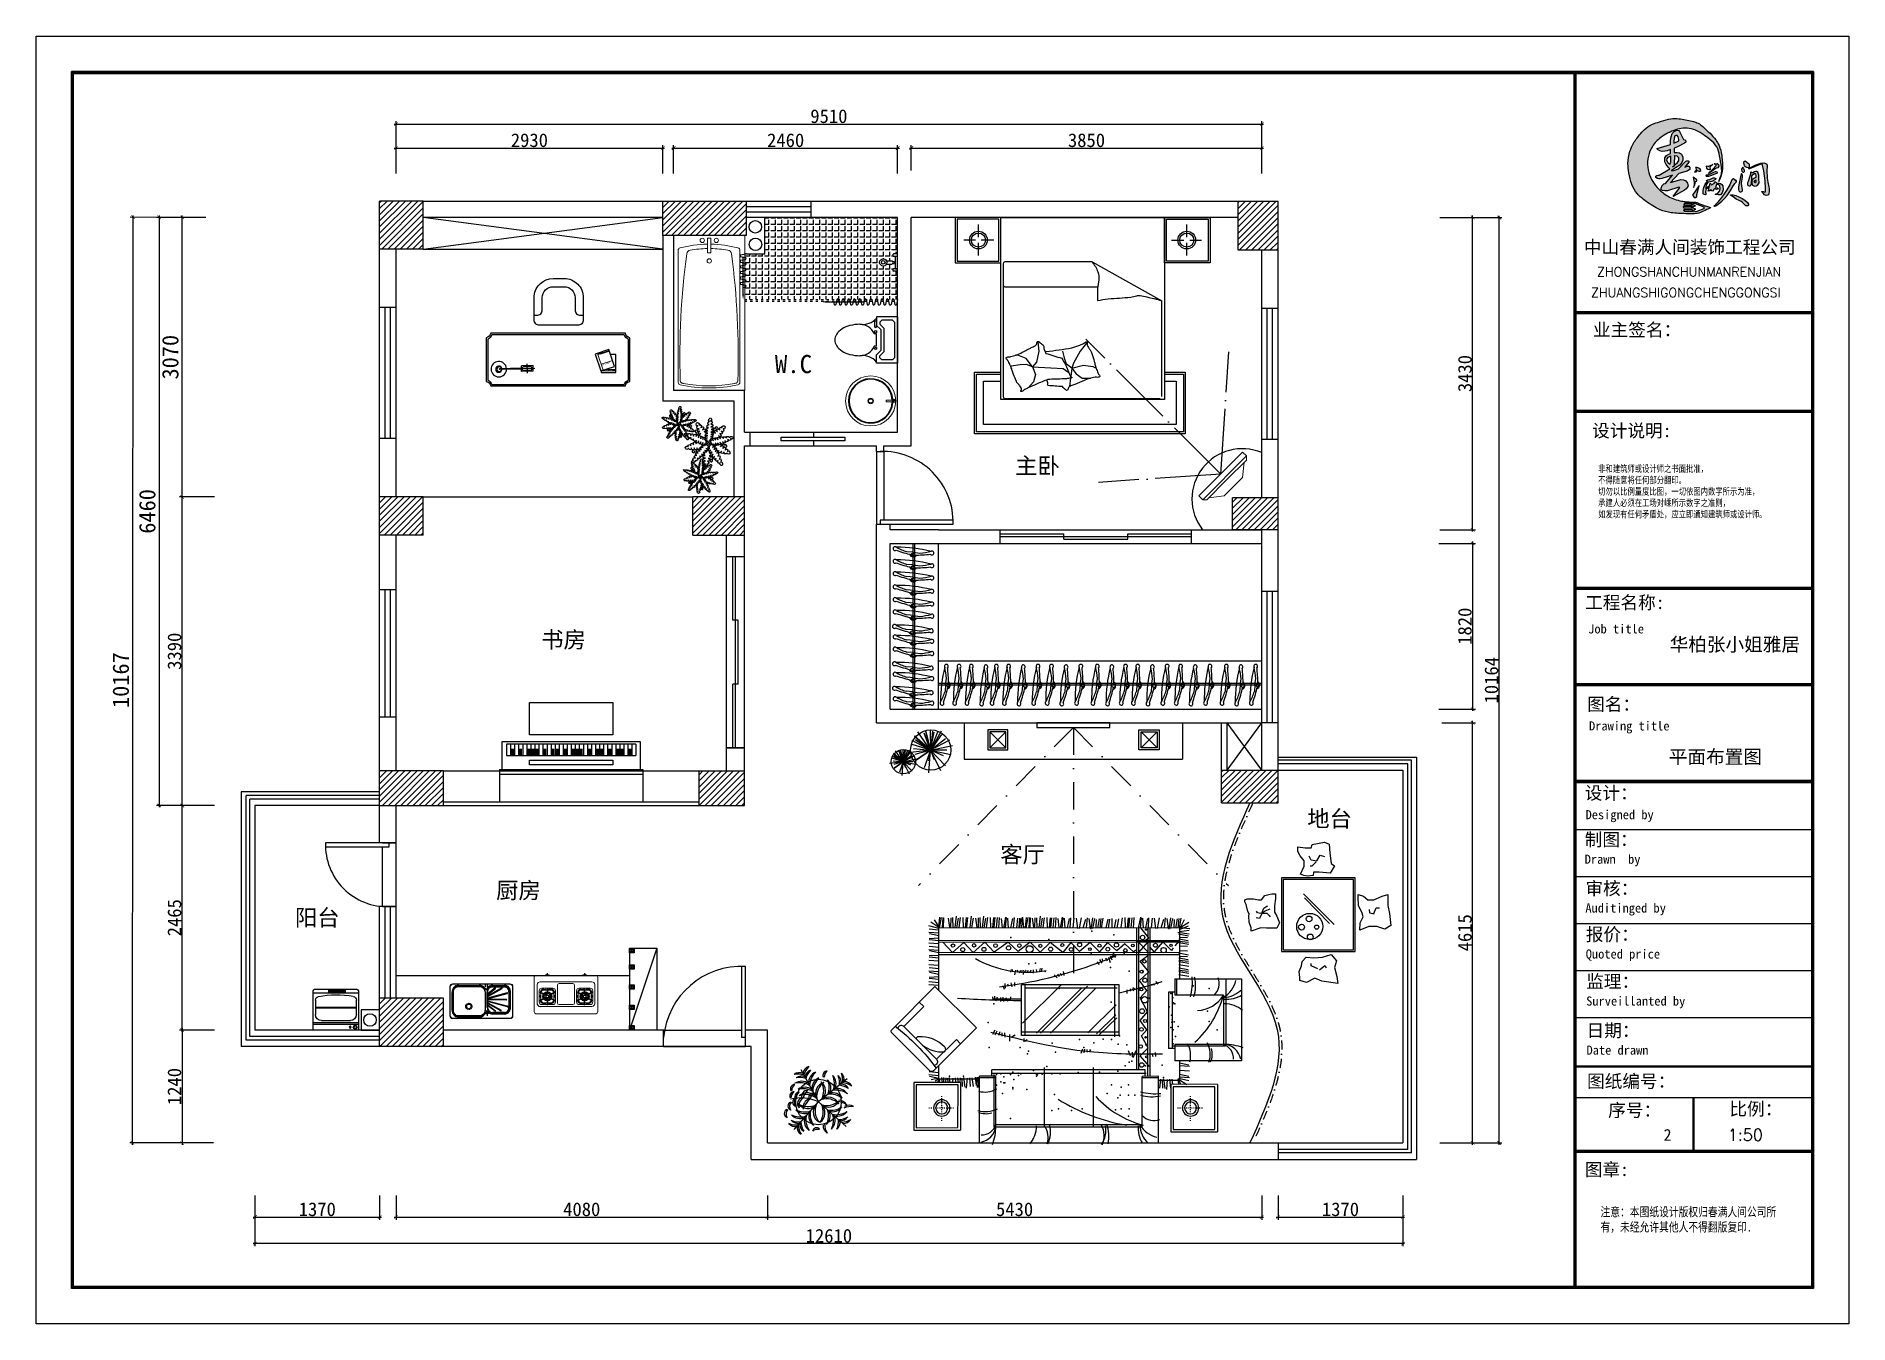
# Model space of a CAD drawing. Header units: millimetres. Extents: x 71641 to 191108, y -23091 to 29972.
# Drawn here: x 115446 to 135357, y 13003 to 27144 of the extents above; entities that cross this region are included whole.
import ezdxf

# ---------------------------------------------------------------- set-up
doc = ezdxf.new("R2010")
doc.units = ezdxf.units.MM
for name, pattern in [('ACAD_ISO03W100', [30, 12, -18]), ('ACAD_ISO04W100', [30, 24, -3, 0, -3]), ('DASHDOT2', [0.5, 0.25, -0.125, 0, -0.125]), ('DASHEDX2', [1.5, 1, -0.5])]:
    doc.linetypes.add(name, pattern=pattern)
for name, color, linetype in [('00', 1, 'Continuous'), ('1', 1, 'Continuous'), ('3', 5, 'Continuous'), ('7', 7, 'Continuous'), ('F', 5, 'Continuous'), ('JJ', 5, 'Continuous'), ('JJX', 8, 'Continuous'), ('LAYER1', 1, 'Continuous'), ('LAYER2', 80, 'Continuous'), ('LAYER4', 4, 'Continuous'), ('LAYER5', 3, 'Continuous'), ('NJ', 3, 'Continuous'), ('WIN', 2, 'Continuous'), ('家', 1, 'Continuous'), ('极细线', 8, 'Continuous')]:
    doc.layers.add(name, color=color, linetype=linetype)
doc.layers.add('4', color=4, linetype='Continuous', lineweight=5)
doc.layers.add('5', color=5, linetype='Continuous', lineweight=20)
doc.styles.add('2121212', font='SIMFANG.TTF', dxfattribs={"height": 180})
doc.styles.add('50', font='SimSun.ttf', dxfattribs={"height": 150})
doc.styles.add('60', font='SimSun.ttf', dxfattribs={"height": 180})
doc.styles.add('ATT', font='TXT')
doc.styles.add('ROMAND', font='romand.shx', dxfattribs={"height": 100})
doc.styles.get("Standard").update_dxf_attribs({"font": 'SimSun.ttf', "height": 150})
doc.styles.add('STYLE-50B', font='SimSun.ttf', dxfattribs={"width": 0.766, "height": 150})
doc.dimstyles.new('50', dxfattribs={"dimscale": 0, "dimtxt": 150, "dimasz": 40, "dimexe": 30, "dimexo": 30, "dimgap": 10, "dimtad": 1, "dimdec": 0, "dimzin": 4, "dimdsep": 46, "dimtxsty": '50', "dimblk": 'ARCHTICK', "dimcen": 40, "dimdle": 20, "dimclrd": 8, "dimclre": 8, "dimclrt": 2, "dimadec": 0, "dimazin": 0, "dimtfac": 1, "dimtdec": 0, "dimtmove": 2, "dimatfit": 3, "dimldrblk": 'DOT', "dimfxl": 0, "dimtolj": 1, "dimtzin": 0, "dimlwd": -1, "dimarcsym": 0})
doc.dimstyles.new('60', dxfattribs={"dimscale": 0, "dimtxt": 180, "dimasz": 40, "dimexe": 30, "dimexo": 30, "dimgap": 40, "dimtad": 1, "dimdec": 0, "dimdsep": 46, "dimtxsty": '60', "dimblk": 'ARCHTICK', "dimcen": 40, "dimdle": 20, "dimclrd": 8, "dimclre": 8, "dimclrt": 2, "dimadec": 0, "dimazin": 0, "dimtfac": 1, "dimtdec": 0, "dimtmove": 2, "dimatfit": 3, "dimldrblk": 'DOT', "dimfxl": 0, "dimarcsym": 0})
pattern_1 = [(45, (28411.69, 46047.5), (-33.67596, 33.67596), [])]

msp = doc.modelspace()

# ---------------------------------------------------------------- texts
at = {"color": 8, "insert": (123559.6, 23643.7), "char_height": 200, "width": 1348.118, "attachment_point": 1}
msp.add_mtext('{\\f宋体|b0|i0|c134|p2;\\C2;W.C}', dxfattribs=at)
at = {"char_height": 180, "width": 1146.095, "attachment_point": 1}
for s, insert in [('{\\fSimSun|b0|i0|c134|p2;\\C2;主卧}', (126199.7, 22517.1, 0)), ('{\\fSimSun|b0|i0|c134|p2;\\C2;书房}', (120992.6, 20606.4, 0)), ('{\\fSimSun|b0|i0|c134|p2;\\C2;地台}', (129407.9, 18640.4, 0)), ('{\\f宋体|b0|i0|c134|p2;\\C2;客厅}', (126035.7, 18247.8)), ('{\\fSimSun|b0|i0|c134|p2;\\C2;厨房}', (120496.8, 17853)), ('{\\fSimSun|b0|i0|c134|p2;\\C2;阳台}', (118286.9, 17553.4))]:
    msp.add_mtext(s, dxfattribs=dict(at, insert=insert))
at = {"layer": '00', "color": 8, "lineweight": -2, "style": 'ROMAND'}
for s, p in [('ZHONGSHANCHUNMANRENJIAN', (132592, 24506.7)), ('ZHUANGSHIGONGCHENGGONGSI', (132525.4, 24278.1))]:
    msp.add_text(s, height=101.26, dxfattribs=at).set_placement(p)
at = {"layer": '00', "color": 8, "lineweight": -2, "attachment_point": 1, "style": '2121212'}
for s, insert, char_height, width in [('{\\f宋体|b0|i0|c134|p2;中山春满人间装饰工程公司}', (132447.1, 24898.6, 0), 142.12, 2652.368), ('{\\f宋体|b0|i0|c134|p2;业主签名：}', (132546.3, 23990.9, 0), 142.12, 2109.278), ('{\\f宋体|b0|i0|c134|p2;设计说明:}', (132537.1, 22883.2, 0), 142.12, 2109.278), ('{\\f宋体|b0|i0|c134|p2;工程名称:}', (132461.1, 20995.4, 0), 142.12, 2109.278), ('{\\f宋体|b0|i0|c134|p2;Job title}', (132494.8, 20684.8, 0), 100, 2109.278), ('{\\fSimSun|b0|i0|c134|p2;\\C2;华柏张小姐雅居}', (133388.8, 20539.2, 0), 150, 2109.278), ('{\\f宋体|b0|i0|c134|p2;图名：}', (132482.3, 19878.1, 0), 142.12, 2109.278), ('{\\f宋体|b0|i0|c134|p2;Drawing title}', (132503.6, 19619.2, 0), 100, 2109.278), ('{\\f宋体|b0|i0|c134|p2;\\C2;平面布置图}', (133380.1, 19304.6, 0), 150, 2109.278), ('{\\f宋体|b0|i0|c134|p2;设计：}', (132456.4, 18903.5, 0), 142.12, 2109.278), ('{\\f宋体|b0|i0|c134|p2;Designed by}', (132465.7, 18644.1, 0), 100, 2109.278), ('{\\f宋体|b0|i0|c134|p2;制图：\\P\\H0.7036x;Drawn  by}', (132456.1, 18391.9, 0), 142.12, 2109.278), ('{\\f宋体|b0|i0|c134|p2;审核：\\P\\H0.7036x;Auditinged by }', (132463.4, 17855.8, 0), 142.12, 2109.278), ('{\\f宋体|b0|i0|c134|p2;报价：\\P\\H0.7036x;Quoted price}', (132467.7, 17350.8, 0), 142.12, 2109.278), ('{\\f宋体|b0|i0|c134|p2;监理：\\P\\H0.7036x;Surveillanted by}', (132472.4, 16834, 0), 142.12, 2109.278), ('{\\f宋体|b0|i0|c134|p2;日期：\\P\\H0.7036x;Date drawn}', (132476.2, 16294.9, 0), 142.12, 2109.278), ('{\\f宋体|b0|i0|c134|p2;图纸编号：}', (132481.9, 15737.6, 0), 142.12, 2109.278), ('{\\f宋体|b0|i0|c134|p2;序号：}', (132713.6, 15419.2, 0), 142.12, 2109.278), ('{\\f宋体|b0|i0|c134|p2;比例：}', (134046, 15433.2, 0), 142.12, 2109.278), ('{\\C2;2}', (133322.4, 15141.8), 129.2, 697.333), ('{\\Fromand.shx;\\C2;1:50}', (134026.4, 15141.8), 129.2, 697.333), ('{\\f宋体|b0|i0|c134|p2;图章\\f宋体|b0|i0|c0|p2;:}', (132456.6, 14766.8, 0), 142.12, 2109.278)]:
    msp.add_mtext(s, dxfattribs=dict(at, insert=insert, char_height=char_height, width=width))
at = {"layer": '家', "color": 8, "lineweight": -2, "width": 2109.278, "attachment_point": 1, "style": 'STYLE-50B'}
for s, insert, char_height in [('非和建筑师或设计师之书面批准，\\P不得随意将任何部分翻印。\\P切勿以比例量度比图，一切依图内数字所示为准，\\P承建人必须在工场对嵊所示数字之准则，\\P如发现有任何矛盾处，应立即通知建筑师或设计师。', (132603.8, 22431.9, 0), 75), ('注意：本图纸设计版权归春满人间公司所有，未经允许其他人不得翻版复印{\\f宋体|b0|i0|c0|p2;.}', (132629.7, 14282.1, 0), 100)]:
    msp.add_mtext(s, dxfattribs=dict(at, insert=insert, char_height=char_height))

# ---------------------------------------------------------------- blocks, each defined once
blk = doc.blocks.new('_ARCHTICK')
at = {"color": 0, "linetype": 'ByBlock', "const_width": 0.15}
blk.add_lwpolyline([(-0.5, -0.5), (0.5, 0.5)], dxfattribs=at)
blk = doc.blocks.new('*D629')
at = {"color": 8}
blk.add_line((119378, 25916), (122348, 25916), dxfattribs=at)
at = {"color": 8, "lineweight": -2}
for p, q in [((119398, 25638), (119398, 25946)), ((122328, 25638), (122328, 25946))]:
    blk.add_line(p, q, dxfattribs=at)
at = {"layer": 'Defpoints', "color": 0}
for p in [(122328, 25916), (119398, 25608), (122328, 25608)]:
    blk.add_point(p, dxfattribs=at)
at = {"color": 8, "xscale": 40, "yscale": 40, "zscale": 40, "rotation": 180}
blk.add_blockref('_ARCHTICK', (119398, 25916), dxfattribs=at)
at = {"color": 8, "xscale": 40, "yscale": 40, "zscale": 40}
blk.add_blockref('_ARCHTICK', (122328, 25916), dxfattribs=at)
at = {"color": 2, "insert": (120863, 26001), "char_height": 150, "attachment_point": 5, "style": '50'}
blk.add_mtext('\\A1;2930', dxfattribs=at)
blk = doc.blocks.new('_Dot')
at = {"color": 0, "linetype": 'ByBlock', "lineweight": -2}
blk.add_line((-0.5, 0), (-1, 0), dxfattribs=at)
at = {"color": 0, "linetype": 'ByBlock', "const_width": 0.5}
blk.add_lwpolyline([(-0.25, 0, 1), (0.25, 0, 1)], format="xyb", close=True, dxfattribs=at)
blk = doc.blocks.new('DOT')
at = {"color": 0, "linetype": 'ByBlock'}
blk.add_line((-0.5, 0), (-1, 0), dxfattribs=at)
at = {"color": 0, "linetype": 'ByBlock', "const_width": 0.5}
blk.add_lwpolyline([(-0.25, 0, 1), (0.25, 0, 1)], format="xyb", close=True, dxfattribs=at)
blk = doc.blocks.new('*D630')
at = {"color": 8}
blk.add_line((119378, 26180), (128928, 26180), dxfattribs=at)
at = {"color": 8, "lineweight": -2}
for p, q in [((119398, 25638), (119398, 26210)), ((128908, 25638), (128908, 26210))]:
    blk.add_line(p, q, dxfattribs=at)
at = {"layer": 'Defpoints', "color": 0}
for p in [(128908, 26180), (119398, 25608), (128908, 25608)]:
    blk.add_point(p, dxfattribs=at)
at = {"color": 8, "xscale": 40, "yscale": 40, "zscale": 40, "rotation": 180}
blk.add_blockref('_ARCHTICK', (119398, 26180), dxfattribs=at)
at = {"color": 8, "xscale": 40, "yscale": 40, "zscale": 40}
blk.add_blockref('_ARCHTICK', (128908, 26180), dxfattribs=at)
at = {"color": 2, "insert": (124153, 26265), "char_height": 150, "attachment_point": 5, "style": '50'}
blk.add_mtext('\\A1;9510', dxfattribs=at)
blk = doc.blocks.new('*D631')
at = {"color": 8, "lineweight": -2}
for p, q in [((119398, 14411), (119398, 14144)), ((123478, 14411), (123478, 14144))]:
    blk.add_line(p, q, dxfattribs=at)
at = {"color": 8}
blk.add_line((119378, 14174), (123498, 14174), dxfattribs=at)
at = {"layer": 'Defpoints', "color": 0}
for p in [(119398, 14441), (123478, 14441), (123478, 14174)]:
    blk.add_point(p, dxfattribs=at)
at = {"color": 8, "xscale": 40, "yscale": 40, "zscale": 40, "rotation": 180}
blk.add_blockref('_ARCHTICK', (119398, 14174), dxfattribs=at)
at = {"color": 8, "xscale": 40, "yscale": 40, "zscale": 40}
blk.add_blockref('_ARCHTICK', (123478, 14174), dxfattribs=at)
at = {"color": 2, "insert": (121438, 14259), "char_height": 150, "attachment_point": 5, "style": '50'}
blk.add_mtext('\\A1;4080', dxfattribs=at)
blk = doc.blocks.new('*D632')
at = {"color": 8, "lineweight": -2}
for p, q in [((117848, 14411), (117848, 13853)), ((130458, 14411), (130458, 13853))]:
    blk.add_line(p, q, dxfattribs=at)
at = {"color": 8}
blk.add_line((130478, 13883), (117828, 13883), dxfattribs=at)
at = {"layer": 'Defpoints', "color": 0}
for p in [(117848, 14441), (130458, 14441), (117848, 13883)]:
    blk.add_point(p, dxfattribs=at)
at = {"color": 8, "xscale": 40, "yscale": 40, "zscale": 40}
for p, rotation in [((117848, 13883), 179.9999999999972), ((130458, 13883), 359.9999999999972)]:
    blk.add_blockref('_ARCHTICK', p, dxfattribs=dict(at, rotation=rotation))
at = {"color": 2, "insert": (124153, 13968), "char_height": 150, "attachment_point": 5, "style": '50'}
blk.add_mtext('\\A1;12610', dxfattribs=at)
blk = doc.blocks.new('*D621')
at = {"color": 8, "lineweight": -2}
for p, q in [((117402, 18694), (117019, 18694)), ((117402, 16229), (117019, 16229))]:
    blk.add_line(p, q, dxfattribs=at)
at = {"color": 8}
blk.add_line((117049, 16209), (117049, 18714), dxfattribs=at)
at = {"layer": 'Defpoints', "color": 0}
for p in [(117049, 18694), (117432, 18694), (117432, 16229)]:
    blk.add_point(p, dxfattribs=at)
at = {"color": 8, "xscale": 40, "yscale": 40, "zscale": 40}
for p, rotation in [((117049, 18694), 90), ((117049, 16229), 270)]:
    blk.add_blockref('_ARCHTICK', p, dxfattribs=dict(at, rotation=rotation))
at = {"color": 2, "insert": (116964, 17462), "char_height": 150, "attachment_point": 5, "rotation": 90, "style": '50'}
blk.add_mtext('\\A1;2465', dxfattribs=at)
blk = doc.blocks.new('*D622')
at = {"color": 8, "lineweight": -2}
for p, q in [((117402, 16228), (117019, 16228)), ((117394, 14988), (117019, 14988))]:
    blk.add_line(p, q, dxfattribs=at)
at = {"color": 8}
blk.add_line((117049, 16248), (117049, 14968), dxfattribs=at)
at = {"layer": 'Defpoints', "color": 0}
for p in [(117432, 16228), (117049, 14988), (117424, 14988)]:
    blk.add_point(p, dxfattribs=at)
at = {"color": 8, "xscale": 40, "yscale": 40, "zscale": 40}
for p, rotation in [((117049, 16228), 90), ((117049, 14988), 270)]:
    blk.add_blockref('_ARCHTICK', p, dxfattribs=dict(at, rotation=rotation))
at = {"color": 2, "insert": (116964, 15608), "char_height": 150, "attachment_point": 5, "rotation": 90, "style": '50'}
blk.add_mtext('\\A1;1240', dxfattribs=at)
blk = doc.blocks.new('*D623')
at = {"color": 8, "lineweight": -2}
for p, q in [((117848, 14411), (117848, 14144)), ((119218, 14411), (119218, 14144))]:
    blk.add_line(p, q, dxfattribs=at)
at = {"color": 8}
blk.add_line((117828, 14174), (119238, 14174), dxfattribs=at)
at = {"layer": 'Defpoints', "color": 0}
for p in [(117848, 14441), (119218, 14441), (119218, 14174)]:
    blk.add_point(p, dxfattribs=at)
at = {"color": 8, "xscale": 40, "yscale": 40, "zscale": 40, "rotation": 180}
blk.add_blockref('_ARCHTICK', (117848, 14174), dxfattribs=at)
at = {"color": 8, "xscale": 40, "yscale": 40, "zscale": 40}
blk.add_blockref('_ARCHTICK', (119218, 14174), dxfattribs=at)
at = {"color": 2, "insert": (118533, 14259), "char_height": 150, "attachment_point": 5, "style": '50'}
blk.add_mtext('\\A1;1370', dxfattribs=at)
blk = doc.blocks.new('XIYIJI')
at = {"color": 6}
for p, q in [((250, -62), (-250, -62)), ((-250, -83), (250, -83)), ((-223, -327), (-223, -170)), ((-158, -104), (161, -104)), ((227, -170), (227, -329)), ((250, -404), (-250, -404))]:
    blk.add_line(p, q, dxfattribs=at)
at = {"color": 3}
for p, q in [((-223, -244), (227, -244)), ((227, -248), (-223, -248))]:
    blk.add_line(p, q, dxfattribs=at)
at = {"color": 6}
for points in [[(-250, -11), (-250, -422, 0.414214), (-222, -450), (222, -450, 0.414214), (250, -422), (250, -11, 0.414214), (239, 0), (-239, 0, 0.414214)], [(-73, -410), (101, -410, -0.414214), (108, -417), (108, -434, -0.414214), (101, -441), (-73, -441, -0.414214), (-80, -434), (-80, -417, -0.414214)]]:
    blk.add_lwpolyline(points, format="xyb", close=True, dxfattribs=at)
at = {"color": 3}
for points in [[(-44, -417), (74, -417), (74, -423), (-44, -423)], [(-44, -427), (74, -427), (74, -434), (-44, -434)]]:
    blk.add_lwpolyline(points, close=True, dxfattribs=at)
at = {"color": 6}
for centre in [(159, -31), (-62, -425), (91, -425)]:
    blk.add_circle(centre, 10.6, dxfattribs=at)
at = {"color": 3}
for centre, radius in [((159, -31), 9.11), ((213, -31), 15.1), ((213, -31), 13.9), ((-62, -425), 9.11), ((91, -425), 9.11)]:
    blk.add_circle(centre, radius, dxfattribs=at)
at = {"color": 6}
for centre, radius, start, end in [((-158, -170), 65.7, 90, 180), ((161, -170), 65.7, 0, 90), ((213, -31), 21.2, 158.9439, 168.0707), ((191, -31), 3.94, 281.6426, 75.372), ((213, -31), 21.2, 188.9439, 198.0707), ((195, -20), 3.94, 251.6426, 45.372), ((194, -42), 3.94, 311.6426, 105.372), ((213, -31), 21.2, 128.9439, 138.0707), ((213, -31), 21.2, 218.9439, 228.0707), ((202, -50), 3.94, 341.6426, 135.372), ((203, -12), 3.94, 221.6426, 15.372), ((213, -31), 21.2, 248.9439, 258.0707), ((213, -31), 21.2, 98.9439, 108.0707), ((213, -53), 3.94, 11.6426, 165.372), ((214, -9), 3.94, 191.6426, 345.372), ((213, -31), 21.2, 278.9439, 288.0707), ((213, -31), 21.2, 68.9439, 78.0707), ((224, -50), 3.94, 41.6426, 195.372), ((225, -13), 3.94, 161.6426, 315.372), ((213, -31), 21.2, 308.9439, 318.0707), ((213, -31), 21.2, 38.9439, 48.0707), ((232, -21), 3.94, 131.6426, 285.372), ((232, -43), 3.94, 71.6426, 225.372), ((235, -32), 3.94, 101.6426, 255.372), ((213, -31), 21.2, 8.9439, 18.0707), ((213, -31), 21.2, 338.9439, 348.0707), ((-181, -327), 42.4, 180, 258.4623), ((9, 602), 990, 258.4623, 280.6997), ((185, -329), 42.4, 280.6997, 0)]:
    blk.add_arc(centre, radius, start, end, dxfattribs=at)
blk = doc.blocks.new('*D624')
at = {"color": 8}
blk.add_line((117049, 18674), (117049, 22104), dxfattribs=at)
at = {"color": 8, "lineweight": -2}
for p, q in [((117402, 22084), (117019, 22084)), ((117402, 18694), (117019, 18694))]:
    blk.add_line(p, q, dxfattribs=at)
at = {"layer": 'Defpoints', "color": 0}
for p in [(117049, 22084), (117432, 22084), (117432, 18694)]:
    blk.add_point(p, dxfattribs=at)
at = {"color": 8, "xscale": 40, "yscale": 40, "zscale": 40}
for p, rotation in [((117049, 22084), 90), ((117049, 18694), 270)]:
    blk.add_blockref('_ARCHTICK', p, dxfattribs=dict(at, rotation=rotation))
at = {"color": 2, "insert": (116964, 20389), "char_height": 150, "attachment_point": 5, "rotation": 90, "style": '50'}
blk.add_mtext('\\A1;3390', dxfattribs=at)
blk = doc.blocks.new('*D625')
at = {"color": 8, "lineweight": -2}
for p, q in [((130865, 25153), (131547, 25153)), ((130865, 14989), (131547, 14989))]:
    blk.add_line(p, q, dxfattribs=at)
at = {"color": 8}
blk.add_line((131517, 14969), (131517, 25173), dxfattribs=at)
at = {"layer": 'Defpoints', "color": 0}
for p in [(130835, 25153), (131517, 25153), (130835, 14989)]:
    blk.add_point(p, dxfattribs=at)
at = {"color": 8, "xscale": 40, "yscale": 40, "zscale": 40}
for p, rotation in [((131517, 25153), 90), ((131517, 14989), 270)]:
    blk.add_blockref('_ARCHTICK', p, dxfattribs=dict(at, rotation=rotation))
at = {"color": 2, "insert": (131432, 20071), "char_height": 150, "attachment_point": 5, "rotation": 90, "style": '50'}
blk.add_mtext('\\A1;10164', dxfattribs=at)
blk = doc.blocks.new('*D626')
at = {"color": 8, "lineweight": -2}
for p, q in [((130885, 19604), (131255, 19604)), ((130865, 14989), (131255, 14989))]:
    blk.add_line(p, q, dxfattribs=at)
at = {"color": 8}
blk.add_line((131225, 14969), (131225, 19624), dxfattribs=at)
at = {"layer": 'Defpoints', "color": 0}
for p in [(130855, 19604), (131225, 19604), (130835, 14989)]:
    blk.add_point(p, dxfattribs=at)
at = {"color": 8, "xscale": 40, "yscale": 40, "zscale": 40}
for p, rotation in [((131225, 19604), 90), ((131225, 14989), 270)]:
    blk.add_blockref('_ARCHTICK', p, dxfattribs=dict(at, rotation=rotation))
at = {"color": 2, "insert": (131140, 17297), "char_height": 150, "attachment_point": 5, "rotation": 90, "style": '50'}
blk.add_mtext('\\A1;4615', dxfattribs=at)
blk = doc.blocks.new('*D627')
at = {"color": 8, "lineweight": -2}
for p, q in [((123478, 14411), (123478, 14144)), ((128908, 14411), (128908, 14144))]:
    blk.add_line(p, q, dxfattribs=at)
at = {"color": 8}
blk.add_line((123458, 14174), (128928, 14174), dxfattribs=at)
at = {"layer": 'Defpoints', "color": 0}
for p in [(123478, 14441), (128908, 14441), (128908, 14174)]:
    blk.add_point(p, dxfattribs=at)
at = {"color": 8, "xscale": 40, "yscale": 40, "zscale": 40, "rotation": 180}
blk.add_blockref('_ARCHTICK', (123478, 14174), dxfattribs=at)
at = {"color": 8, "xscale": 40, "yscale": 40, "zscale": 40}
blk.add_blockref('_ARCHTICK', (128908, 14174), dxfattribs=at)
at = {"color": 2, "insert": (126193, 14259), "char_height": 150, "attachment_point": 5, "style": '50'}
blk.add_mtext('\\A1;5430', dxfattribs=at)
blk = doc.blocks.new('A$C61806B4C')
at = {"layer": '3'}
for p, q in [((34, 110), (34, 300)), ((39, 110), (39, 300)), ((49, 110), (49, 300)), ((54, 110), (54, 300)), ((328, 219), (68, 288)), ((69, 296), (327, 227)), ((110, 390), (260, 390)), ((110, 385), (260, 385)), ((110, 375), (260, 375)), ((110, 370), (260, 370)), ((324, 246), (153, 342)), ((156, 350), (326, 254)), ((322, 275), (226, 348)), ((231, 354), (330, 279)), ((330, 300), (330, 110)), ((335, 300), (335, 110)), ((435, 430), (705, 430)), ((435, 425), (705, 425)), ((779, 340), (779, 110)), ((784, 340), (784, 110)), ((328, 192), (73, 125)), ((74, 117), (327, 184)), ((84, 209), (321, 210)), ((84, 201), (321, 201)), ((260, 40), (110, 40)), ((260, 35), (110, 35)), ((260, 25), (110, 25)), ((260, 20), (110, 20)), ((325, 165), (141, 60)), ((144, 52), (326, 157)), ((323, 136), (224, 59)), ((229, 52), (330, 132)), ((705, 25), (435, 25)), ((705, 20), (435, 20))]:
    blk.add_line(p, q, dxfattribs=at)
at = {"layer": '3', "linetype": 'DASHEDX2', "ltscale": 30}
for p, q in [((310, 382), (360, 382)), ((335, 352), (335, 412)), ((335, 8), (335, 145)), ((360, 8), (360, 150))]:
    blk.add_line(p, q, dxfattribs=at)
at = {"layer": '3'}
for points in [[(326, 254), (330, 254), (330, 259), (330, 262), (328, 267), (326, 271), (322, 275)], [(327, 227), (329, 232), (329, 235), (329, 240), (327, 242), (327, 244), (324, 246)], [(321, 210), (325, 213), (327, 215), (327, 217), (327, 219)], [(321, 201), (325, 198), (327, 196), (328, 194), (327, 192)], [(327, 157), (330, 157), (331, 152), (331, 149), (328, 144), (326, 140), (323, 136)], [(327, 184), (330, 179), (330, 177), (329, 171), (328, 169), (327, 167), (325, 165)]]:
    blk.add_lwpolyline(points, dxfattribs=at)
blk.add_lwpolyline([(435, 415), (705, 415, -0.445378), (769, 340), (769, 110, -0.445378), (705, 35), (435, 35, -0.414214), (360, 110), (360, 340, -0.414214)], format="xyb", close=True, dxfattribs=at)
for centre, radius in [((335, 382), 9.98), ((570, 292), 30)]:
    blk.add_circle(centre, radius, dxfattribs=at)
at = {"layer": '3', "linetype": 'DASHEDX2', "ltscale": 15}
blk.add_circle((570, 292), 40, dxfattribs=at)
at = {"layer": '3'}
for centre, radius, start, end in [((112, 311), 79.2, 91.551, 187.8349), ((112, 311), 74.3, 91.6616, 188.3215), ((112, 311), 64.4, 91.9373, 189.5012), ((112, 311), 59.4, 92.0172, 189.8939), ((69, 292), 4.05, 82.5927, 262.5927), ((155, 346), 4.05, 66.255, 246.255), ((230, 350), 4.05, 67.5508, 247.5508), ((260, 300), 90, 43.7934, 90), ((260, 300), 85, 40.2898, 90), ((260, 300), 75, 0, 90), ((260, 300), 70, 0, 90), ((336, 369), 13.3, 211.4456, 329.4824), ((336, 369), 18.3, 231.1219, 331.8884), ((435, 340), 90, 90, 165.5418), ((435, 340), 85, 90, 165.9722), ((703, 349), 81.2, 353.7986, 88.8078), ((703, 349), 76.3, 353.4172, 88.7258), ((112, 99), 79.2, 172.1651, 268.449), ((112, 99), 74.3, 171.6785, 268.3384), ((112, 99), 64.4, 170.4988, 268.0627), ((112, 99), 59.4, 170.1061, 267.9828), ((74, 121), 4.05, 97.6698, 277.6698), ((84, 205), 4.05, 90, 270), ((84, 205), 4.05, 90.2625, 270.2625), ((142, 56), 4.05, 114.0075, 294.0075), ((228, 56), 4.05, 112.7117, 292.7117), ((260, 110), 70, 270, 0), ((260, 110), 75, 270, 0), ((260, 110), 85, 270, 328.9261), ((260, 110), 90, 270, 328.8241), ((348, 56), 18.3, 16.8467, 146.7086), ((348, 56), 13.3, 13.7076, 148.5544), ((435, 110), 90, 214.5823, 270), ((435, 110), 85, 215.1439, 270), ((703, 101), 76.3, 271.2742, 6.5828), ((703, 101), 81.2, 271.1922, 6.2014)]:
    blk.add_arc(centre, radius, start, end, dxfattribs=at)
at = {"layer": '4'}
for p, q in [((0, 35), (0, 415)), ((5, 40), (5, 410)), ((35, 450), (780, 450)), ((40, 445), (775, 445)), ((810, 410), (810, 40)), ((815, 415), (815, 35)), ((775, 5), (40, 5)), ((780, 0), (35, 0))]:
    blk.add_line(p, q, dxfattribs=at)
for centre, start, end in [((35, 415), 90, 180), ((40, 410), 90, 180), ((775, 410), 0, 90), ((780, 415), 0, 90), ((35, 35), 180, 270), ((40, 40), 180, 270), ((775, 40), 270, 0), ((780, 35), 270, 0)]:
    blk.add_arc(centre, 35, start, end, dxfattribs=at)
blk = doc.blocks.new('洗手池图块')
at = {"layer": '3'}
blk.add_blockref('A$C61806B4C', (-920, -8), dxfattribs=at)
blk = doc.blocks.new('erhgeh')
at = {"layer": '3'}
for p, q in [((194942, -17315), (194942, -17386)), ((194942, -17381), (194942, -17320)), ((195352, -17315), (195352, -17386)), ((195352, -17381), (195352, -17320)), ((194860, -17362), (194921, -17398)), ((194860, -17457), (194921, -17422)), ((194917, -17395), (194864, -17365)), ((194917, -17424), (194864, -17455)), ((194865, -17400), (194865, -17419)), ((194902, -17333), (194902, -17333)), ((194902, -17333), (194921, -17333)), ((194902, -17487), (194921, -17487)), ((194921, -17388), (194934, -17381)), ((194930, -17401), (194921, -17388)), ((194930, -17419), (194921, -17432)), ((194934, -17439), (194921, -17432)), ((194935, -17397), (194927, -17384)), ((194935, -17423), (194927, -17435)), ((194940, -17395), (194934, -17381)), ((194940, -17425), (194934, -17439)), ((194942, -17505), (194942, -17434)), ((194942, -17439), (194942, -17500)), ((194956, -17404), (194972, -17403)), ((194956, -17416), (194972, -17417)), ((194957, -17410), (194972, -17410)), ((195024, -17362), (194963, -17398)), ((195024, -17457), (194963, -17422)), ((194982, -17333), (194964, -17333)), ((194982, -17487), (194964, -17487)), ((194967, -17395), (195020, -17365)), ((194967, -17424), (195020, -17455)), ((194972, -17403), (194972, -17417)), ((194982, -17487), (194982, -17487)), ((195019, -17400), (195019, -17419)), ((195270, -17362), (195331, -17398)), ((195270, -17457), (195331, -17422)), ((195327, -17395), (195274, -17365)), ((195327, -17424), (195274, -17455)), ((195275, -17400), (195275, -17419)), ((195312, -17333), (195331, -17333)), ((195312, -17487), (195312, -17487)), ((195312, -17487), (195331, -17487)), ((195323, -17403), (195323, -17417)), ((195338, -17404), (195323, -17403)), ((195337, -17410), (195323, -17410)), ((195338, -17416), (195323, -17417)), ((195352, -17505), (195352, -17434)), ((195352, -17439), (195352, -17500)), ((195354, -17395), (195361, -17381)), ((195354, -17425), (195361, -17439)), ((195360, -17397), (195367, -17384)), ((195360, -17423), (195367, -17435)), ((195373, -17388), (195361, -17381)), ((195361, -17439), (195373, -17432)), ((195364, -17401), (195373, -17388)), ((195364, -17419), (195373, -17432)), ((195434, -17362), (195373, -17398)), ((195434, -17457), (195373, -17422)), ((195392, -17333), (195374, -17333)), ((195392, -17487), (195374, -17487)), ((195377, -17395), (195430, -17365)), ((195377, -17424), (195430, -17455)), ((195392, -17333), (195392, -17333)), ((195429, -17400), (195429, -17419))]:
    blk.add_line(p, q, dxfattribs=at)
at = {"layer": '3', "const_width": 1}
for points in [[(194942, -17381), (194942, -17320)], [(195352, -17381), (195352, -17320)], [(194917, -17395), (194864, -17365)], [(194917, -17424), (194864, -17455)], [(194942, -17439), (194942, -17500)], [(194967, -17395), (195020, -17365)], [(194967, -17424), (195020, -17455)], [(195327, -17395), (195274, -17365)], [(195327, -17424), (195274, -17455)], [(195352, -17439), (195352, -17500)], [(195377, -17395), (195430, -17365)], [(195377, -17424), (195430, -17455)]]:
    blk.add_lwpolyline(points, dxfattribs=at)
for points in [[(194942, -17395, -1), (194942, -17425, -1), (194942, -17395, -1)], [(195352, -17395, 1), (195352, -17425, 1), (195352, -17395, 1)]]:
    blk.add_lwpolyline(points, format="xyb", dxfattribs=at)
at = {"layer": '3'}
for centre, radius in [((194942, -17410), 50), ((194942, -17410), 40), ((194942, -17410), 37), ((194942, -17410), 34), ((194942, -17410), 15), ((195352, -17410), 50), ((195352, -17410), 40), ((195352, -17410), 37), ((195352, -17410), 34), ((195352, -17410), 15)]:
    blk.add_circle(centre, radius, dxfattribs=at)
for centre, radius, start, end in [((194902, -17370), 37, 90, 180), ((194877, -17368), 12.1, 189.6676, 246.0824), ((194874, -17400), 8.95, 102.564, 181.686), ((194874, -17420), 8.95, 178.3139, 257.436), ((194877, -17452), 12.1, 113.9176, 170.3324), ((194902, -17450), 37, 180, 270), ((194921, -17342), 8.95, 12.564, 91.6861), ((194935, -17398), 17, 95.7306, 144.2694), ((194935, -17422), 17, 215.7306, 264.2694), ((194921, -17478), 8.95, 268.3139, 347.436), ((194963, -17342), 8.95, 88.3139, 167.436), ((194963, -17478), 8.95, 192.564, 271.6861), ((194956, -17410), 17, 335.7306, 24.2694), ((194982, -17370), 37, 0, 90), ((194982, -17450), 37, 270, 0), ((195007, -17368), 12.1, 293.9176, 350.3324), ((195010, -17400), 8.95, 358.314, 77.436), ((195010, -17420), 8.95, 282.564, 1.6861), ((195007, -17452), 12.1, 9.6676, 66.0824), ((195312, -17370), 37, 90, 180), ((195287, -17368), 12.1, 189.6676, 246.0824), ((195284, -17400), 8.95, 102.564, 181.686), ((195284, -17420), 8.95, 178.3139, 257.436), ((195287, -17452), 12.1, 113.9176, 170.3324), ((195312, -17450), 37, 180, 270), ((195338, -17410), 17, 155.7306, 204.2694), ((195331, -17342), 8.95, 12.564, 91.6861), ((195331, -17478), 8.95, 268.3139, 347.436), ((195359, -17398), 17, 35.7306, 84.2694), ((195359, -17422), 17, 275.7306, 324.2694), ((195373, -17342), 8.95, 88.3139, 167.436), ((195373, -17478), 8.95, 192.564, 271.6861), ((195392, -17370), 37, 0, 90), ((195392, -17450), 37, 270, 0), ((195417, -17368), 12.1, 293.9176, 350.3324), ((195420, -17400), 8.95, 358.314, 77.436), ((195420, -17420), 8.95, 282.564, 1.6861), ((195417, -17452), 12.1, 9.6676, 66.0824)]:
    blk.add_arc(centre, radius, start, end, dxfattribs=at)
at = {"layer": '4', "color": 4}
for p, q in [((194797, -17240), (194797, -17620)), ((195477, -17220), (194817, -17220)), ((194862, -17300), (195432, -17300)), ((194882, -17320), (195002, -17320)), ((195072, -17320), (195222, -17320)), ((195412, -17320), (195292, -17320)), ((195497, -17620), (195497, -17240)), ((194832, -17330), (194832, -17540)), ((194852, -17350), (194852, -17470)), ((194872, -17370), (194872, -17450)), ((194882, -17500), (195002, -17500)), ((194902, -17340), (194982, -17340)), ((194902, -17480), (194982, -17480)), ((195012, -17370), (195012, -17450)), ((195032, -17350), (195032, -17470)), ((195052, -17340), (195052, -17530)), ((195242, -17340), (195242, -17530)), ((195262, -17350), (195262, -17470)), ((195282, -17370), (195282, -17450)), ((195412, -17500), (195292, -17500)), ((195392, -17340), (195312, -17340)), ((195392, -17480), (195312, -17480)), ((195422, -17370), (195422, -17450)), ((195442, -17350), (195442, -17470)), ((195462, -17540), (195462, -17330)), ((194817, -17640), (195477, -17640)), ((194862, -17570), (195432, -17570)), ((194921, -17640), (194921, -17645)), ((194923, -17647), (194936, -17649)), ((194938, -17652), (194938, -17658)), ((194940, -17660), (194942, -17660)), ((194944, -17652), (194944, -17658)), ((194947, -17649), (194960, -17647)), ((194961, -17640), (194961, -17645)), ((195072, -17550), (195222, -17550)), ((195333, -17640), (195333, -17645)), ((195348, -17649), (195335, -17647)), ((195350, -17652), (195350, -17658)), ((195354, -17660), (195352, -17660)), ((195356, -17652), (195356, -17658)), ((195371, -17647), (195359, -17649)), ((195373, -17640), (195373, -17645))]:
    blk.add_line(p, q, dxfattribs=at)
for centre, radius, start, end in [((194817, -17240), 20, 90, 180), ((194862, -17330), 30, 90, 180), ((194882, -17350), 30, 90, 180), ((195002, -17350), 30, 0, 90), ((195072, -17340), 20, 90, 180), ((195222, -17340), 20, 0, 90), ((195292, -17350), 30, 90, 180), ((195412, -17350), 30, 0, 90), ((195477, -17240), 20, 0, 90), ((194882, -17470), 30, 180, 270), ((194902, -17370), 30, 90, 180), ((194902, -17450), 30, 180, 270), ((194982, -17370), 30, 0, 90), ((194982, -17450), 30, 270, 0), ((195002, -17470), 30, 270, 0), ((195292, -17470), 30, 180, 270), ((195312, -17370), 30, 90, 180), ((195312, -17450), 30, 180, 270), ((195392, -17370), 30, 0, 90), ((195392, -17450), 30, 270, 0), ((195412, -17470), 30, 270, 0), ((194817, -17620), 20, 180, 270), ((194862, -17540), 30, 180, 270), ((194923, -17645), 2, 180, 261.4692), ((194941, -17895), 249, 85.7792, 94.2208), ((194931, -17653), 7.27, 12.024, 57.1859), ((194935, -17652), 3, 0, 81.4692), ((194940, -17658), 2, 180, 270), ((194942, -17658), 2, 270, 0), ((194952, -17653), 7.27, 122.8141, 167.976), ((194947, -17652), 3, 98.5308, 180), ((194959, -17645), 2, 278.5308, 0), ((195072, -17530), 20, 180, 270), ((195222, -17530), 20, 270, 0), ((195335, -17645), 2, 180, 261.4692), ((195353, -17895), 249, 85.7792, 94.2208), ((195343, -17653), 7.27, 12.024, 57.1859), ((195347, -17652), 3, 0, 81.4692), ((195352, -17658), 2, 180, 270), ((195354, -17658), 2, 270, 0), ((195363, -17653), 7.27, 122.8141, 167.976), ((195359, -17652), 3, 98.5308, 180), ((195371, -17645), 2, 278.5308, 0), ((195432, -17540), 30, 270, 0), ((195477, -17620), 20, 270, 0)]:
    blk.add_arc(centre, radius, start, end, dxfattribs=at)
at = {"layer": '7', "color": 7}
blk.add_arc((195432, -17330), 30, 0, 90, dxfattribs=at)
blk.add_arc((195432, -17330), 30, 0, 90, dxfattribs=at)
blk = doc.blocks.new('*D628')
at = {"color": 8, "lineweight": -2}
for p, q in [((129088, 14411), (129088, 14144)), ((130458, 14411), (130458, 14144))]:
    blk.add_line(p, q, dxfattribs=at)
at = {"color": 8}
blk.add_line((129068, 14174), (130478, 14174), dxfattribs=at)
at = {"layer": 'Defpoints', "color": 0}
for p in [(129088, 14441), (130458, 14441), (130458, 14174)]:
    blk.add_point(p, dxfattribs=at)
at = {"color": 8, "xscale": 40, "yscale": 40, "zscale": 40, "rotation": 180}
blk.add_blockref('_ARCHTICK', (129088, 14174), dxfattribs=at)
at = {"color": 8, "xscale": 40, "yscale": 40, "zscale": 40}
blk.add_blockref('_ARCHTICK', (130458, 14174), dxfattribs=at)
at = {"color": 2, "insert": (129773, 14259), "char_height": 150, "attachment_point": 5, "style": '50'}
blk.add_mtext('\\A1;1370', dxfattribs=at)
blk = doc.blocks.new('*D618')
at = {"color": 8}
blk.add_line((122427, 25916), (124928, 25916), dxfattribs=at)
at = {"color": 8, "lineweight": -2}
for p, q in [((122447, 25638), (122447, 25946)), ((124908, 25638), (124908, 25946))]:
    blk.add_line(p, q, dxfattribs=at)
at = {"layer": 'Defpoints', "color": 0}
for p in [(124908, 25916), (122447, 25608), (124908, 25608)]:
    blk.add_point(p, dxfattribs=at)
at = {"color": 8, "xscale": 40, "yscale": 40, "zscale": 40, "rotation": 180}
blk.add_blockref('_ARCHTICK', (122447, 25916), dxfattribs=at)
at = {"color": 8, "xscale": 40, "yscale": 40, "zscale": 40}
blk.add_blockref('_ARCHTICK', (124908, 25916), dxfattribs=at)
at = {"color": 2, "insert": (123678, 26001), "char_height": 150, "attachment_point": 5, "style": '50'}
blk.add_mtext('\\A1;2460', dxfattribs=at)
blk = doc.blocks.new('*D619')
at = {"color": 8}
blk.add_line((125038, 25916), (128928, 25916), dxfattribs=at)
at = {"color": 8, "lineweight": -2}
for p, q in [((125058, 25668), (125058, 25946)), ((128908, 25638), (128908, 25946))]:
    blk.add_line(p, q, dxfattribs=at)
at = {"layer": 'Defpoints', "color": 0}
for p in [(128908, 25916), (125058, 25638), (128908, 25608)]:
    blk.add_point(p, dxfattribs=at)
at = {"color": 8, "xscale": 40, "yscale": 40, "zscale": 40, "rotation": 180}
blk.add_blockref('_ARCHTICK', (125058, 25916), dxfattribs=at)
at = {"color": 8, "xscale": 40, "yscale": 40, "zscale": 40}
blk.add_blockref('_ARCHTICK', (128908, 25916), dxfattribs=at)
at = {"color": 2, "insert": (126983, 26001), "char_height": 150, "attachment_point": 5, "style": '50'}
blk.add_mtext('\\A1;3850', dxfattribs=at)
blk = doc.blocks.new('errerer')
at = {"lineweight": -2}
h = blk.add_hatch(color=8, dxfattribs=at)
edge = h.paths.add_edge_path()
edge.add_spline(control_points=[(171486, 68737), (171467, 68746), (171423, 68767), (171344, 68819), (171262, 68901), (171214, 68977), (171196, 69017), (171195, 69019)], knot_values=[22078.908695, 22078.908695, 22078.908695, 22078.908695, 22412.037046, 22864.417059, 23573.352389, 24248.663515, 24278.339872, 24278.339872, 24278.339872, 24278.339872], degree=3, periodic=0)
edge.add_line((171195, 69019), (170931, 68989))
edge.add_spline(control_points=[(170931, 68989), (170936, 68965), (170956, 68897), (171020, 68790), (171154, 68684), (171300, 68586), (171426, 68553), (171480, 68546), (171485, 68545)], knot_values=[12526.980967, 12526.980967, 12526.980967, 12526.980967, 12912.76376, 13656.443057, 14467.926065, 15619.199217, 16432.672519, 16505.49519, 16505.49519, 16505.49519, 16505.49519], degree=3, periodic=0)
edge.add_line((171485, 68545), (171486, 68737))
edge = h.paths.add_edge_path()
edge.add_spline(control_points=[(171195, 69019), (171178, 69060), (171154, 69151), (171162, 69292), (171203, 69396), (171239, 69445), (171248, 69456)], knot_values=[24278.339872, 24278.339872, 24278.339872, 24278.339872, 24990.75798, 25753.853245, 26502.771788, 26725.483087, 26725.483087, 26725.483087, 26725.483087], degree=3, periodic=0)
edge.add_line((171248, 69456), (171073, 69595))
edge.add_spline(control_points=[(171073, 69595), (171071, 69593), (171034, 69552), (170977, 69477), (170916, 69344), (170894, 69209), (170912, 69085), (170924, 69017), (170931, 68989)], knot_values=[9052.726852, 9052.726852, 9052.726852, 9052.726852, 9101.944213, 9929.860353, 10544.164147, 11423.717054, 12065.484855, 12526.980967, 12526.980967, 12526.980967, 12526.980967], degree=3, periodic=0)
edge.add_line((170931, 68989), (171195, 69019))
edge = h.paths.add_edge_path()
edge.add_spline(control_points=[(171248, 69456), (171273, 69488), (171329, 69540), (171404, 69584), (171477, 69621), (171552, 69653), (171652, 69666), (171717, 69658), (171747, 69650)], knot_values=[26725.483087, 26725.483087, 26725.483087, 26725.483087, 27368.223838, 27920.784045, 28117.800611, 28678.884262, 29205.082751, 29708.300033, 29708.300033, 29708.300033, 29708.300033], degree=3, periodic=0)
edge.add_line((171747, 69650), (171772, 69746))
edge.add_spline(control_points=[(171772, 69746), (171764, 69748), (171697, 69763), (171598, 69788), (171458, 69792), (171352, 69753), (171238, 69725), (171145, 69670), (171094, 69619), (171073, 69595)], knot_values=[5035.937639, 5035.937639, 5035.937639, 5035.937639, 5168.823273, 6115.22021, 6678.484335, 7362.56903, 7901.570556, 8555.150084, 9052.726852, 9052.726852, 9052.726852, 9052.726852], degree=3, periodic=0)
edge.add_line((171073, 69595), (171248, 69456))
edge = h.paths.add_edge_path()
edge.add_spline(control_points=[(171747, 69650), (171753, 69649), (171784, 69640), (171834, 69619), (171906, 69571), (171987, 69510), (172082, 69425), (172112, 69287), (172131, 69183), (172137, 69111), (172135, 69068), (172130, 69039), (172090, 68942), (172100, 68962), (172113, 68990), (172134, 69050), (172154, 69142), (172143, 69228), (172137, 69326), (172112, 69422), (172056, 69519), (171992, 69586), (171911, 69662), (171845, 69725), (171785, 69743), (171772, 69746)], knot_values=[29708.300033, 29708.300033, 29708.300033, 29708.300033, 29797.016202, 30219.334531, 30576.066107, 31166.961224, 31854.609826, 32527.805429, 33346.145394, 33558.688985, 33686.826136, 33998.293275, 34349.980564, 34349.980564, 34349.980564, 34833.989407, 35367.457213, 35826.6748, 36215.832047, 36925.939156, 37388.482191, 37988.741176, 38391.375961, 39174.849041, 39385.918203, 39385.918203, 39385.918203, 39385.918203], degree=3, periodic=0)
edge.add_line((171772, 69746), (171747, 69650))
h = blk.add_hatch(color=8, dxfattribs=at)
h.paths.add_polyline_path([(171606, 69317), (171579, 69336), (171549, 69343), (171511, 69343), (171509, 69400), (171554, 69415), (171648, 69464), (171664, 69476), (171662, 69497), (171650, 69507), (171632, 69511), (171582, 69620), (171570, 69630), (171554, 69634), (171535, 69632), (171509, 69617), (171483, 69591), (171469, 69549), (171462, 69500), (171461, 69448), (171287, 69393), (171291, 69381), (171320, 69363), (171353, 69356), (171386, 69360), (171419, 69365), (171462, 69381), (171462, 69329), (171442, 69320), (171409, 69301), (171389, 69273), (171386, 69246), (171388, 69218), (171403, 69181), (171433, 69148), (171455, 69128), (171313, 69044), (171299, 69041), (171282, 69039), (171270, 69029), (171270, 69013), (171291, 68999), (171310, 68996), (171327, 68996), (171348, 68999), (171488, 69041), (171398, 68933), (171376, 68928), (171353, 68906), (171341, 68871), (171341, 68848), (171358, 68840), (171386, 68838), (171421, 68838), (171573, 68883), (171586, 68881), (171587, 68878), (171499, 68762), (171645, 68843), (171669, 68864), (171683, 68880), (171693, 68904), (171688, 68939), (171664, 68968), (171634, 68982), (171598, 68985), (171462, 68944), (171462, 68946), (171572, 69065), (171683, 69096), (171697, 69103), (171716, 69119), (171719, 69145), (171705, 69159), (171684, 69159), (171653, 69148), (171704, 69213), (171705, 69226), (171695, 69232), (171678, 69230), (171662, 69226), (171568, 69124), (171504, 69105), (171474, 69100), (171474, 69103), (171528, 69138), (171584, 69176), (171613, 69209), (171625, 69239), (171625, 69278)])
h.paths.add_polyline_path([(171570, 69272), (171572, 69235), (171554, 69209), (171525, 69181), (171507, 69166), (171501, 69157), (171487, 69148), (171507, 69166), (171509, 69169), (171511, 69192), (171513, 69301), (171513, 69299), (171549, 69291)], flags=16)
h.paths.add_polyline_path([(171462, 69233), (171461, 69209), (171455, 69192), (171454, 69185), (171433, 69199), (171421, 69218), (171414, 69239), (171417, 69258), (171431, 69278), (171457, 69292), (171464, 69298)], flags=16)
h.paths.add_polyline_path([(171507, 69464), (171506, 69492), (171509, 69528), (171520, 69559), (171533, 69565), (171551, 69565), (171565, 69547), (171572, 69514), (171573, 69493)], flags=16)
h = blk.add_hatch(color=8, dxfattribs=at)
h.paths.add_polyline_path([(172061, 69063), (172078, 69067), (172080, 69079), (172078, 69081), (172064, 69088), (172052, 69088), (172028, 69079), (171995, 69058), (171955, 69044), (171941, 69041), (171934, 69041), (171929, 69037), (171934, 69029), (171969, 69031), (172009, 69043)])
h.paths.add_polyline_path([(172021, 69121), (171960, 69065), (171973, 69069), (172066, 69133), (172084, 69140), (172099, 69159), (172096, 69185), (172075, 69195), (172044, 69191), (172037, 69187), (172066, 69185), (172066, 69169)])
h.paths.add_polyline_path([(171955, 69117), (171973, 69114), (171983, 69115), (171985, 69129), (171981, 69140), (171983, 69152), (171993, 69162), (172021, 69185), (171976, 69164), (171969, 69162), (171953, 69162), (171946, 69166), (171938, 69161), (171940, 69135)])
h.paths.add_polyline_path([(171834, 69133), (171809, 69145), (171792, 69145), (171802, 69128), (171804, 69119), (171780, 69084), (171799, 69088), (171818, 69105), (171835, 69093), (171849, 69093), (171861, 69102), (171863, 69109), (171855, 69122)])
h.paths.add_polyline_path([(171761, 69017), (171761, 69015), (171775, 68949), (171775, 68939), (171773, 68913), (171766, 68878), (171783, 68916), (171792, 68958), (171806, 68965), (171809, 68973), (171808, 68980)])
h.paths.add_polyline_path([(171750, 68779), (171764, 68762), (171775, 68750), (171790, 68748), (171808, 68760), (171808, 68786), (171841, 68907)])
h.paths.add_polyline_path([(172054, 68987), (172059, 68999), (172044, 69006), (172023, 69006), (171997, 68992), (171973, 68982), (171964, 68985), (171938, 68973), (171941, 68965), (171952, 68958), (171948, 68952), (171940, 68951), (171920, 68923), (171900, 68880), (171891, 68842), (171893, 68795), (171907, 68786), (171922, 68784), (171929, 68789), (171927, 68805), (171924, 68819), (171926, 68854), (171973, 68890), (171966, 68859), (171960, 68833), (171973, 68835), (171981, 68836), (171995, 68852), (172007, 68836), (172023, 68833), (172031, 68840), (172026, 68850), (172033, 68855), (172045, 68862), (172051, 68868), (172059, 68859), (172070, 68854), (172085, 68857), (172089, 68864), (172084, 68871), (172075, 68874), (172056, 68881), (172059, 68894), (172070, 68920), (172092, 68920), (172111, 68904), (172117, 68861), (172106, 68833), (172087, 68805), (172068, 68795), (172051, 68791), (172061, 68786), (172090, 68781), (172122, 68784), (172144, 68810), (172155, 68847), (172151, 68902), (172139, 68921), (172120, 68933), (172104, 68939), (172071, 68939), (172066, 68947), (172054, 68956), (172044, 68954), (172044, 68949), (172044, 68935), (172004, 68914), (172000, 68923), (171985, 68935), (171979, 68930), (171979, 68923), (171979, 68906), (171945, 68883), (171927, 68866), (171929, 68878), (171934, 68913), (171950, 68942), (171964, 68952), (172005, 68959)])
h = blk.add_hatch(color=8, dxfattribs=at)
h.paths.add_polyline_path([(172162, 68785), (172122, 68729), (172077, 68677), (172041, 68639), (172038, 68637), (172035, 68633), (172044, 68632), (172059, 68639), (172090, 68659), (172137, 68700), (172173, 68736), (172207, 68776), (172255, 68842), (172283, 68893), (172312, 68934), (172334, 68954), (172332, 68960), (172306, 68986), (172298, 68989), (172294, 68992), (172285, 68992), (172278, 68987), (172272, 68979), (172243, 68917), (172204, 68848)])
h.paths.add_polyline_path([(172323, 68773), (172289, 68781), (172267, 68785), (172252, 68785), (172252, 68782), (172255, 68779), (172287, 68757), (172328, 68728), (172366, 68708), (172378, 68706), (172388, 68701), (172410, 68684), (172439, 68654), (172456, 68639), (172471, 68638), (172480, 68639), (172490, 68647), (172491, 68660), (172476, 68680), (172440, 68713), (172405, 68737), (172363, 68759)])
h.paths.add_polyline_path([(172358, 68852), (172363, 68835), (172374, 68822), (172387, 68821), (172402, 68827), (172411, 68837), (172411, 68853), (172401, 68898), (172398, 68938), (172405, 68988), (172409, 69021), (172409, 69037), (172405, 69052), (172401, 69060), (172397, 69063), (172393, 69061), (172385, 69024), (172374, 68967), (172366, 68935), (172358, 68890)])
h.paths.add_polyline_path([(172438, 69106), (172432, 69115), (172422, 69126), (172423, 69136), (172421, 69142), (172417, 69146), (172411, 69143), (172409, 69138), (172404, 69131), (172399, 69116), (172403, 69095), (172414, 69083), (172428, 69082), (172439, 69091)])
h.paths.add_polyline_path([(172436, 69171), (172449, 69153), (172470, 69142), (172485, 69140), (172497, 69145), (172501, 69158), (172501, 69179), (172497, 69187), (172487, 69201), (172473, 69208), (172463, 69220), (172451, 69229), (172441, 69230), (172441, 69228), (172434, 69229), (172431, 69222), (172430, 69199)])
h.paths.add_polyline_path([(172691, 69100), (172709, 68966), (172716, 68868), (172715, 68822), (172706, 68819), (172683, 68828), (172669, 68829), (172660, 68827), (172685, 68804), (172701, 68785), (172724, 68773), (172747, 68777), (172759, 68794), (172762, 68834), (172761, 68864), (172757, 68888), (172743, 68951), (172738, 69002), (172733, 69108), (172736, 69158), (172736, 69179), (172731, 69189), (172718, 69198), (172691, 69203), (172652, 69201), (172589, 69180), (172525, 69149), (172499, 69133), (172492, 69125), (172504, 69126), (172526, 69134), (172652, 69187), (172663, 69188), (172669, 69188), (172676, 69173)])
h.paths.add_polyline_path([(172535, 69034), (172543, 69045), (172561, 69061), (172570, 69065), (172577, 69065), (172582, 69059), (172586, 69034), (172588, 69013), (172559, 68999), (172538, 68982), (172533, 68967), (172533, 68938), (172544, 68911), (172569, 68899), (172593, 68901), (172614, 68914), (172629, 68940), (172628, 68992), (172625, 69042), (172613, 69082), (172601, 69090), (172586, 69091), (172569, 69085), (172549, 69075), (172537, 69068), (172532, 69078), (172527, 69083), (172520, 69081), (172518, 69078), (172515, 69069), (172510, 69043), (172485, 68960), (172477, 68940), (172475, 68925), (172477, 68915), (172485, 68905), (172500, 68902), (172514, 68902), (172523, 68909), (172528, 68925), (172530, 68952), (172533, 68979)])
h.paths.add_polyline_path([(172572, 68974), (172566, 68963), (172569, 68950), (172574, 68940), (172581, 68942), (172587, 68952), (172589, 68966), (172588, 68981)], flags=17)
h = blk.add_hatch(color=8, dxfattribs=at)
edge = h.paths.add_edge_path()
edge.add_spline(control_points=[(171485, 68545), (171544, 68538), (171652, 68538), (171834, 68520), (171921, 68585), (171998, 68614), (171942, 68630), (171917, 68640), (171857, 68661), (171820, 68678), (171780, 68688), (171733, 68687), (171673, 68691), (171598, 68700), (171536, 68717), (171495, 68733), (171486, 68737)], knot_values=[16505.49519, 16505.49519, 16505.49519, 16505.49519, 17462.307767, 18254.424733, 19263.770823, 19286.294409, 19393.463502, 19769.722666, 20039.931175, 20323.71298, 20426.202415, 20700.644692, 21064.187457, 21384.09699, 21917.120996, 22078.908695, 22078.908695, 22078.908695, 22078.908695], degree=3, periodic=0)
edge.add_line((171486, 68737), (171485, 68545))
h.paths.add_polyline_path([(171633, 68620), (171632, 68631), (171638, 68636), (171744, 68632), (171743, 68629), (171742, 68621), (171742, 68617), (171746, 68606), (171636, 68610)], flags=16)
h.paths.add_polyline_path([(171640, 68590), (171751, 68587), (171751, 68582), (171750, 68578), (171751, 68573), (171753, 68569), (171756, 68565), (171760, 68562), (171658, 68565, -0.485719)], flags=16)
h.paths.add_polyline_path([(171641, 68650, -0.499354), (171660, 68674), (171745, 68674), (171746, 68674), (171746, 68674), (171742, 68670), (171738, 68667), (171737, 68655), (171738, 68648, -0.17168), (171737, 68648)], flags=16)
h.paths.add_polyline_path([(171753, 68653), (171754, 68661), (171759, 68666), (171765, 68670), (171774, 68671), (171783, 68671), (171786, 68671), (171900, 68627), (171900, 68598), (171808, 68562), (171801, 68560), (171797, 68560), (171785, 68562), (171776, 68568), (171771, 68577), (171773, 68585), (171780, 68590), (171798, 68595), (171771, 68604), (171763, 68609), (171759, 68617), (171761, 68625), (171767, 68629), (171779, 68634), (171790, 68639), (171758, 68648)], flags=16)
at = {"color": 8, "lineweight": -2}
for points in [[(171287, 69393), (171461, 69448), (171462, 69500), (171469, 69549), (171483, 69591), (171509, 69617), (171535, 69632), (171554, 69634), (171570, 69630), (171582, 69620), (171632, 69511), (171650, 69507), (171662, 69497), (171664, 69476), (171648, 69464), (171554, 69415), (171509, 69400), (171511, 69343), (171549, 69343), (171579, 69336), (171606, 69317), (171625, 69278), (171625, 69239), (171613, 69209), (171584, 69176), (171528, 69138), (171474, 69103), (171474, 69100), (171504, 69105), (171568, 69124), (171662, 69226), (171678, 69230), (171695, 69232), (171705, 69226), (171704, 69213), (171653, 69148), (171684, 69159), (171705, 69159), (171719, 69145), (171716, 69119), (171697, 69103), (171683, 69096), (171572, 69065), (171462, 68946), (171462, 68944), (171598, 68985), (171634, 68982), (171664, 68968), (171688, 68939), (171693, 68904), (171683, 68880), (171669, 68864), (171645, 68843), (171499, 68762), (171587, 68878), (171586, 68881), (171573, 68883), (171421, 68838), (171386, 68838), (171358, 68840), (171341, 68848), (171341, 68871), (171353, 68906), (171376, 68928), (171398, 68933), (171488, 69041), (171348, 68999), (171327, 68996), (171310, 68996), (171291, 68999), (171270, 69013), (171270, 69029), (171282, 69039), (171299, 69041), (171313, 69044), (171455, 69128), (171433, 69148), (171403, 69181), (171388, 69218), (171386, 69246), (171389, 69273), (171409, 69301), (171442, 69320), (171462, 69329), (171462, 69381), (171419, 69365), (171386, 69360), (171353, 69356), (171320, 69363), (171291, 69381)], [(171507, 69464), (171573, 69493), (171572, 69514), (171565, 69547), (171551, 69565), (171533, 69565), (171520, 69559), (171509, 69528), (171506, 69492)], [(171464, 69298), (171462, 69233), (171461, 69209), (171455, 69192), (171454, 69185), (171433, 69199), (171421, 69218), (171414, 69239), (171417, 69258), (171431, 69278), (171457, 69292)], [(171513, 69301), (171511, 69192), (171509, 69169), (171501, 69157), (171487, 69148), (171525, 69181), (171554, 69209), (171572, 69235), (171570, 69272), (171549, 69291), (171513, 69299)], [(171792, 69145), (171802, 69128), (171804, 69119), (171780, 69084), (171799, 69088), (171818, 69105), (171835, 69093), (171849, 69093), (171861, 69102), (171863, 69109), (171855, 69122), (171834, 69133), (171809, 69145)], [(172078, 69081), (172064, 69088), (172052, 69088), (172028, 69079), (171995, 69058), (171955, 69044), (171941, 69041), (171934, 69041), (171929, 69037), (171934, 69029), (171969, 69031), (172009, 69043), (172061, 69063), (172078, 69067), (172080, 69079)], [(172021, 69185), (171993, 69162), (171983, 69152), (171981, 69140), (171985, 69129), (171983, 69115), (171973, 69114), (171955, 69117), (171940, 69135), (171938, 69161), (171946, 69166), (171953, 69162), (171969, 69162), (171976, 69164)], [(172037, 69190), (172075, 69195), (172096, 69185), (172099, 69159), (172084, 69140), (172066, 69133), (171973, 69069), (171960, 69065), (172021, 69121), (172066, 69169), (172066, 69181), (172063, 69185), (172037, 69187), (172045, 69192)], [(172393, 69061), (172385, 69024), (172374, 68967), (172366, 68935), (172358, 68890), (172358, 68852), (172363, 68835), (172374, 68822), (172387, 68821), (172402, 68827), (172411, 68837), (172411, 68853), (172401, 68898), (172398, 68938), (172405, 68988), (172409, 69021), (172409, 69037), (172405, 69052), (172401, 69060), (172397, 69063)], [(172411, 69145), (172409, 69138), (172404, 69131), (172399, 69116), (172403, 69095), (172414, 69083), (172428, 69082), (172439, 69091), (172438, 69106), (172432, 69115), (172422, 69126), (172423, 69136), (172421, 69142), (172417, 69146), (172412, 69144)], [(172441, 69230), (172451, 69229), (172463, 69220), (172473, 69208), (172487, 69201), (172497, 69187), (172501, 69179), (172501, 69158), (172497, 69145), (172485, 69140), (172470, 69142), (172449, 69153), (172436, 69171), (172430, 69199), (172431, 69222), (172434, 69229), (172441, 69228)], [(172520, 69081), (172518, 69078), (172515, 69069), (172510, 69043), (172485, 68960), (172477, 68940), (172475, 68925), (172477, 68915), (172485, 68905), (172500, 68902), (172514, 68902), (172523, 68909), (172528, 68925), (172530, 68952), (172533, 68979), (172535, 69034), (172543, 69045), (172561, 69061), (172570, 69065), (172577, 69065), (172582, 69059), (172586, 69034), (172588, 69013), (172559, 68999), (172538, 68982), (172533, 68967), (172533, 68938), (172544, 68911), (172569, 68899), (172593, 68901), (172614, 68914), (172629, 68940), (172628, 68992), (172625, 69042), (172613, 69082), (172601, 69090), (172586, 69091), (172569, 69085), (172549, 69075), (172537, 69068), (172532, 69078), (172527, 69083)], [(172492, 69124), (172499, 69133), (172525, 69149), (172589, 69180), (172652, 69201), (172691, 69203), (172718, 69198), (172731, 69189), (172736, 69179), (172736, 69158), (172733, 69108), (172738, 69002), (172743, 68951), (172757, 68888), (172761, 68864), (172762, 68834), (172759, 68794), (172747, 68777), (172724, 68773), (172701, 68785), (172685, 68804), (172660, 68827), (172669, 68829), (172683, 68828), (172706, 68819), (172715, 68822), (172716, 68868), (172709, 68966), (172691, 69100), (172676, 69173), (172669, 69188), (172663, 69188), (172652, 69187), (172526, 69134), (172504, 69126), (172491, 69124)], [(171841, 68907), (171750, 68779), (171764, 68762), (171775, 68750), (171790, 68748), (171808, 68760), (171808, 68786)], [(171761, 69015), (171775, 68949), (171775, 68939), (171773, 68913), (171766, 68878), (171783, 68916), (171792, 68958), (171806, 68965), (171809, 68973), (171808, 68980), (171761, 69017)], [(172051, 68791), (172068, 68795), (172087, 68805), (172106, 68833), (172117, 68861), (172111, 68904), (172092, 68920), (172070, 68920), (172059, 68894), (172056, 68881), (172075, 68874), (172084, 68871), (172089, 68864), (172085, 68857), (172070, 68854), (172059, 68859), (172051, 68868), (172045, 68862), (172033, 68855), (172026, 68850), (172031, 68840), (172023, 68833), (172007, 68836), (171995, 68852), (171981, 68836), (171973, 68835), (171960, 68833), (171966, 68859), (171973, 68890), (171926, 68854), (171924, 68819), (171927, 68805), (171929, 68789), (171922, 68784), (171907, 68786), (171893, 68795), (171891, 68842), (171900, 68880), (171920, 68923), (171940, 68951), (171948, 68952), (171952, 68958), (171941, 68965), (171938, 68973), (171964, 68985), (171973, 68982), (171997, 68992), (172023, 69006), (172044, 69006), (172059, 68999), (172054, 68987), (172005, 68959), (171964, 68952), (171950, 68942), (171934, 68913), (171929, 68878), (171927, 68866), (171945, 68883), (171979, 68906), (171979, 68923), (171979, 68930), (171985, 68935), (172000, 68923), (172004, 68914), (172044, 68935), (172044, 68949), (172044, 68954), (172054, 68956), (172066, 68947), (172071, 68939), (172104, 68939), (172120, 68933), (172139, 68921), (172151, 68902), (172155, 68847), (172144, 68810), (172122, 68784), (172090, 68781), (172061, 68786)], [(172330, 68962), (172306, 68986), (172298, 68989), (172294, 68992), (172285, 68992), (172278, 68987), (172272, 68979), (172243, 68917), (172204, 68848), (172162, 68785), (172122, 68729), (172077, 68677), (172041, 68639), (172038, 68637), (172035, 68633), (172044, 68632), (172059, 68639), (172090, 68659), (172137, 68700), (172173, 68736), (172207, 68776), (172255, 68842), (172283, 68893), (172312, 68934), (172334, 68954), (172331, 68964), (172315, 68978)], [(172588, 68981), (172589, 68966), (172587, 68952), (172581, 68942), (172574, 68940), (172569, 68950), (172566, 68963), (172572, 68974), (172588, 68981)], [(171744, 68632), (171743, 68625), (171742, 68617), (171746, 68606), (171636, 68610), (171633, 68620), (171632, 68631), (171638, 68636)], [(171744, 68632), (171638, 68636), (171635, 68633), (171632, 68631), (171632, 68623), (171634, 68615), (171636, 68610), (171746, 68606), (171744, 68611), (171742, 68617), (171742, 68621), (171743, 68629)], [(171751, 68587), (171640, 68590), (171639, 68584), (171640, 68579), (171643, 68573), (171648, 68569), (171654, 68566), (171760, 68562), (171756, 68565), (171753, 68569), (171751, 68573), (171750, 68578), (171751, 68582), (171751, 68587)], [(171746, 68674), (171742, 68670), (171738, 68667), (171737, 68661), (171737, 68655), (171738, 68648), (171641, 68650), (171641, 68655), (171642, 68661), (171645, 68667), (171652, 68672), (171660, 68674)], [(171900, 68627), (171900, 68598), (171808, 68562), (171801, 68560), (171797, 68560), (171785, 68562), (171776, 68568), (171771, 68577), (171773, 68585), (171780, 68590), (171798, 68595), (171771, 68604), (171763, 68609), (171759, 68617), (171761, 68625), (171767, 68629), (171779, 68634), (171790, 68639), (171758, 68648), (171753, 68653), (171754, 68661), (171759, 68666), (171765, 68670), (171774, 68671), (171783, 68671), (171786, 68671), (171900, 68627)], [(172252, 68785), (172267, 68785), (172289, 68781), (172323, 68773), (172363, 68759), (172405, 68737), (172440, 68713), (172476, 68680), (172491, 68660), (172490, 68647), (172480, 68639), (172471, 68638), (172456, 68639), (172439, 68654), (172410, 68684), (172388, 68701), (172378, 68706), (172366, 68708), (172328, 68728), (172287, 68757), (172255, 68779), (172252, 68782)]]:
    blk.add_lwpolyline(points, close=True, dxfattribs=at)
for points in [[(171760, 68562), (171658, 68565, -0.485719), (171640, 68590), (171751, 68587), (171750, 68578), (171753, 68569)], [(171746, 68674), (171660, 68674, 0.499354), (171641, 68650), (171737, 68648, 0.17168), (171738, 68648), (171737, 68655), (171738, 68667), (171746, 68674)]]:
    blk.add_lwpolyline(points, format="xyb", close=True, dxfattribs=at)
at = {"color": 8, "lineweight": -2, "start_tangent": (0.425577, 0.904922), "end_tangent": (0.425577, 0.904922)}
blk.add_spline([(172100, 68962), (172131, 69048), (172149, 69146), (172144, 69233), (172137, 69305), (172102, 69434), (172058, 69509), (171983, 69594), (171928, 69646), (171810, 69734), (171748, 69752), (171573, 69786), (171467, 69786), (171343, 69753), (171246, 69722), (171140, 69660), (171067, 69588), (170975, 69463), (170927, 69357), (170901, 69194), (170914, 69074), (170952, 68919), (171023, 68799), (171138, 68699), (171324, 68587), (171471, 68547), (171664, 68534), (171813, 68536), (171988, 68610), (171992, 68612), (171974, 68621), (171907, 68643), (171859, 68661), (171809, 68680), (171791, 68685), (171739, 68688), (171671, 68692), (171611, 68700), (171514, 68726), (171430, 68765), (171359, 68812), (171264, 68906), (171198, 69014), (171162, 69148), (171170, 69292), (171223, 69422), (171335, 69540), (171424, 69594), (171457, 69611), (171555, 69649), (171653, 69662), (171764, 69646), (171837, 69615), (171893, 69579), (171982, 69512), (172071, 69418), (172109, 69297), (172134, 69145), (172137, 69105), (172136, 69081), (172122, 69024), (172100, 68962)], degree=3, dxfattribs=at)
blk = doc.blocks.new('*D620')
at = {"color": 8, "lineweight": -2}
for p, q in [((130865, 25154), (131255, 25154)), ((130865, 21724), (131255, 21724))]:
    blk.add_line(p, q, dxfattribs=at)
at = {"color": 8}
blk.add_line((131225, 21704), (131225, 25174), dxfattribs=at)
at = {"layer": 'Defpoints', "color": 0}
for p in [(130835, 25154), (131225, 25154), (130835, 21724)]:
    blk.add_point(p, dxfattribs=at)
at = {"color": 8, "xscale": 40, "yscale": 40, "zscale": 40}
for p, rotation in [((131225, 25154), 90), ((131225, 21724), 270)]:
    blk.add_blockref('_ARCHTICK', p, dxfattribs=dict(at, rotation=rotation))
at = {"color": 2, "insert": (131140, 23439), "char_height": 150, "attachment_point": 5, "rotation": 90, "style": '50'}
blk.add_mtext('\\A1;3430', dxfattribs=at)
blk = doc.blocks.new('dfassa')
at = {"color": 8}
for p, q in [((74682, -19953), (74510, -19811)), ((74616, -19728), (74682, -19953)), ((74682, -19953), (74687, -19711)), ((74812, -19746), (74682, -19953)), ((74682, -19953), (74829, -19817)), ((74682, -19953), (74451, -19888)), ((74451, -19953), (74682, -19953)), ((74682, -19953), (74481, -19988)), ((74487, -20082), (74665, -19966)), ((74498, -20047), (74682, -19953)), ((74528, -19870), (74682, -19953)), ((74528, -20089), (74682, -19953)), ((74682, -19953), (74557, -20107)), ((74569, -20124), (74682, -19953)), ((74587, -19835), (74682, -19953)), ((74587, -20142), (74682, -19953)), ((74634, -20154), (74682, -19953)), ((74682, -19953), (74634, -20154)), ((74658, -20148), (74682, -19953)), ((74682, -19953), (74658, -20148)), ((74682, -19953), (74693, -19846)), ((74752, -19858), (74682, -19953)), ((74682, -19953), (74752, -19858)), ((74877, -19929), (74682, -19953)), ((74682, -19953), (74877, -19929)), ((74764, -20166), (74682, -19953)), ((74682, -19953), (74764, -20166)), ((74812, -20142), (74682, -19953)), ((74682, -19953), (74770, -20118)), ((74835, -20053), (74682, -19953)), ((74682, -19953), (74853, -19988)), ((74682, -19953), (74711, -20189)), ((74682, -19953), (74829, -20101)), ((74682, -19953), (74912, -20042)), ((74770, -20130), (74682, -19953))]:
    blk.add_line(p, q, dxfattribs=at)
at = {"color": 2}
blk.add_circle((74680, -19953), 217, dxfattribs=at)
blk = doc.blocks.new('ddddf')
at = {"color": 8}
for p, q in [((74189, -20620), (73904, -20383)), ((74032, -20423), (74189, -20620)), ((74081, -20246), (74189, -20620)), ((74189, -20620), (74199, -20216)), ((74406, -20275), (74189, -20620)), ((74189, -20620), (74436, -20393)), ((74189, -20620), (74209, -20443)), ((74307, -20462), (74189, -20620)), ((74189, -20620), (74307, -20462)), ((74189, -20620), (73805, -20511)), ((73805, -20620), (74189, -20620)), ((74189, -20620), (73854, -20679)), ((73865, -20835), (74162, -20641)), ((73884, -20778), (74189, -20620)), ((73933, -20482), (74189, -20620)), ((73933, -20846), (74189, -20620)), ((74189, -20620), (73982, -20876)), ((74002, -20906), (74189, -20620)), ((74032, -20935), (74189, -20620)), ((74110, -20955), (74189, -20620)), ((74189, -20620), (74110, -20955)), ((74150, -20945), (74189, -20620)), ((74189, -20620), (74150, -20945)), ((74514, -20581), (74189, -20620)), ((74189, -20620), (74514, -20581)), ((74327, -20974), (74189, -20620)), ((74189, -20620), (74327, -20974)), ((74406, -20935), (74189, -20620)), ((74189, -20620), (74337, -20896)), ((74445, -20787), (74189, -20620)), ((74189, -20620), (74475, -20679)), ((74189, -20620), (74239, -21014)), ((74189, -20620), (74436, -20866)), ((74189, -20620), (74573, -20768)), ((74337, -20916), (74189, -20620))]:
    blk.add_line(p, q, dxfattribs=at)
at = {"color": 2}
blk.add_circle((74186, -20620), 361, dxfattribs=at)
blk = doc.blocks.new('ASDFGASDFASD')
at = {"color": 8}
for q in [(-121363, 35213), (-121346, 35070)]:
    blk.add_line((-121357, 35141), q, dxfattribs=at)
at = {"color": 8, "extrusion": (0, 0, -1)}
for centre, major_axis, start_param, end_param in [((-121396, 35343), (-15, -15), 0.064735, 4.519237), ((-119960, 35305), (-1441, -173), -0.130439, 0.135448), ((-121924, 35045), (-414, -414), 3.421088, 3.635136), ((-122982, 34765), (-1202, 1202), 2.01697, 2.120705), ((-122152, 35141), (-572, 572), 2.443948, 2.59889), ((-121330, 35145), (-12.2, -12.2), 3.810164, 10.093349), ((-121351, 35142), (-31.6, -31.6), 2.742131, 4.878196), ((-123025, 35131), (-1202, 1202), 2.35803, 2.461765), ((-121348, 34937), (-15, -15), 3.101091, 7.555592)]:
    blk.add_ellipse(centre, major_axis=major_axis, ratio=1, start_param=start_param, end_param=end_param, dxfattribs=at)
blk = doc.blocks.new('15PTOI12')
at = {"color": 0, "linetype": 'ByBlock'}
for p, q in [((0, -11), (0, 11)), ((0, 11), (10, 11)), ((1.5, 8.5), (2.5, 9.5)), ((2.5, 9.5), (7.5, 9.5)), ((7.5, 9.5), (8.5, 8.5)), ((10, 11), (10, 7)), ((1.5, -8.5), (1.5, 8.5)), ((6.5, 5.62132), (8.5, 7.62132)), ((6.5, -5.62132), (6.5, 5.62132)), ((8, 5), (10, 7)), ((8, -5), (8, 5)), ((8.5, 8.5), (8.5, 7.62132)), ((10, 3), (10, -3)), ((10, 3), (11.126136, 3)), ((2.5, -9.5), (1.5, -8.5)), ((6.5, -5.62132), (8.5, -7.62132)), ((8.5, -8.5), (7.5, -9.5)), ((8, -5), (10, -7)), ((8.5, -8.5), (8.5, -7.62132)), ((10, -3), (11.126136, -3)), ((10, -6.5), (10, -7)), ((10, -11), (10, -7)), ((11, -9), (11, -6.5)), ((0, -11), (10, -11)), ((2.5, -9.5), (7.5, -9.5)), ((10, -9), (11, -9))]:
    blk.add_line(p, q, dxfattribs=at)
blk.add_lwpolyline([(18, -7.5, 0.063415), (22.795427, -6.889337, 0.076468), (26.485281, -5.303301, 0.107136), (29.197945, -2.662065, 0.147373), (30, 0, 0.147373), (29.197945, 2.662065, 0.107136), (26.485281, 5.303301, 0.076468), (22.795427, 6.889337, 0.063415), (18, 7.5, 0.063415)], format="xyb", dxfattribs=at)
for centre in [(10.5, 4), (10.5, -4)]:
    blk.add_circle(centre, 0.5, dxfattribs=at)
for centre, radius, start, end in [((16.779412, 16.411765), 8.994964, 221.088993, 277.798917), ((18, 0), 7.5, 90, 156.421822), ((10.5, -6.5), 0.5, 0, 180), ((16.779412, -16.411765), 8.994964, 82.201083, 138.911007), ((18, 0), 7.5, 203.578178, 270)]:
    blk.add_arc(centre, radius, start, end, dxfattribs=at)
at = {"color": 0, "linetype": 'ByBlock', "style": 'ATT'}
for tag, p, flags in [('ITEM', (0, -21), 3), ('ROOM_NUMBER', (0, -30), 1)]:
    blk.add_attdef(tag, p, '', height=6, dxfattribs=dict(at, flags=flags))
blk = doc.blocks.new('A$C71335296')
at = {"layer": 'JJX', "color": 8, "linetype": 'ACAD_ISO03W100', "ltscale": 0.8}
for p, q in [((142, 0), (142, 275)), ((286, 144), (0, 144))]:
    blk.add_line(p, q, dxfattribs=at)
at = {"layer": 'JJX', "color": 8}
blk.add_circle((142, 143), 65.4, dxfattribs=at)
at = {"layer": 'WIN', "color": 2}
blk.add_circle((142, 143), 89.9, dxfattribs=at)
blk = doc.blocks.new('A$C536D28C0')
at = {"color": 2}
for points in [[(936, 1282), (464, 810, -0.414214), (423, 810), (9, 1224, -0.414214), (9, 1265), (481, 1738), (936, 1282)], [(43, 1300, -0.074163), (494, 839, -0.074163)], [(461, 975), (134, 1302, 0.533348), (72, 1278, 0.533348)], [(175, 1261), (501, 935, -0.593008), (470, 871)]]:
    blk.add_lwpolyline(points, format="xyb", dxfattribs=at)
for points in [[(308, 1565), (357, 1516), (139, 1297)], [(763, 1109), (717, 1156), (499, 937)]]:
    blk.add_lwpolyline(points, dxfattribs=at)
at = {"layer": 'JJ', "color": 2}
for p, q in [((3117, 1821), (3850, 1821)), ((3117, 1821), (3117, 1643)), ((3850, 1821), (3850, 921)), ((2503, 1755), (1431, 1755)), ((1431, 1198), (1431, 1755)), ((2503, 1198), (2503, 1755)), ((3046, 1676), (3046, 1055)), ((3118, 1676), (3046, 1676)), ((3651, 1643), (3117, 1643)), ((3651, 1643), (3651, 1100)), ((2503, 1198), (1431, 1198)), ((3116, 1055), (3046, 1055)), ((3651, 1100), (3116, 1100)), ((3116, 1100), (3117, 921)), ((2791, 822), (1105, 822)), ((1105, 752), (1105, 822)), ((1685, 197), (1685, 849)), ((2222, 197), (2222, 849)), ((2791, 750), (2791, 822)), ((3850, 921), (3117, 921)), ((760, 682), (761, 160)), ((970, 19), (971, 751)), ((1149, 752), (971, 751)), ((1149, 197), (1149, 752)), ((2936, 751), (2758, 750)), ((2758, 197), (2758, 750)), ((2936, 17), (2936, 751)), ((3072, 663), (3071, 140)), ((3583, 662), (3072, 663)), ((3583, 662), (3584, 140)), ((2758, 217), (1149, 217)), ((2936, 17), (970, 19)), ((3071, 140), (3583, 140))]:
    blk.add_line(p, q, dxfattribs=at)
blk.add_lwpolyline([(760, 682), (249, 682), (248, 159), (760, 160)], dxfattribs=at)
blk.add_point((1203, 689), dxfattribs=at)
at = {"layer": 'JJX', "color": 8}
for p, q in [((524, 2375), (413, 2402)), ((525, 2385), (434, 2444)), ((529, 2385), (474, 2468)), ((523, 2384), (535, 2497)), ((531, 2383), (551, 2494)), ((568, 2494), (559, 2384)), ((576, 2384), (577, 2492)), ((625, 2489), (639, 2384)), ((656, 2492), (653, 2383)), ((681, 2383), (678, 2493)), ((703, 2386), (718, 2511)), ((722, 2383), (740, 2489)), ((747, 2386), (762, 2493)), ((795, 2383), (792, 2496)), ((817, 2386), (828, 2493)), ((832, 2386), (843, 2493)), ((868, 2386), (883, 2511)), ((887, 2383), (905, 2489)), ((926, 2489), (940, 2384)), ((957, 2492), (954, 2383)), ((982, 2383), (978, 2493)), ((1004, 2386), (1019, 2511)), ((1022, 2383), (1041, 2489)), ((1048, 2386), (1063, 2493)), ((1096, 2383), (1092, 2496)), ((1118, 2386), (1129, 2493)), ((1132, 2386), (1144, 2493)), ((1158, 2383), (1169, 2493)), ((1184, 2379), (1191, 2496)), ((1224, 2383), (1213, 2485)), ((1239, 2379), (1261, 2500)), ((1257, 2379), (1268, 2493)), ((1290, 2379), (1283, 2489)), ((1316, 2382), (1338, 2485)), ((1345, 2382), (1353, 2493)), ((1379, 2382), (1390, 2489)), ((1407, 2384), (1415, 2489)), ((1414, 2384), (1429, 2484)), ((1437, 2385), (1443, 2500)), ((1458, 2384), (1448, 2496)), ((1475, 2384), (1487, 2496)), ((1483, 2383), (1503, 2494)), ((1520, 2494), (1511, 2384)), ((1527, 2384), (1529, 2491)), ((1548, 2489), (1562, 2384)), ((1578, 2491), (1576, 2383)), ((1604, 2382), (1600, 2492)), ((1626, 2386), (1640, 2511)), ((1644, 2382), (1662, 2489)), ((1670, 2386), (1684, 2492)), ((1717, 2382), (1714, 2496)), ((1739, 2386), (1751, 2492)), ((1754, 2386), (1765, 2492)), ((1780, 2382), (1791, 2492)), ((1806, 2379), (1813, 2496)), ((1846, 2382), (1835, 2485)), ((1861, 2378), (1883, 2500)), ((1879, 2378), (1890, 2492)), ((1912, 2378), (1905, 2489)), ((1938, 2382), (1960, 2485)), ((1967, 2382), (1975, 2492)), ((2000, 2382), (2011, 2488)), ((2049, 2374), (2035, 2488)), ((2068, 2374), (2090, 2492)), ((2108, 2382), (2138, 2477)), ((2145, 2382), (2156, 2492)), ((2189, 2374), (2174, 2484)), ((2196, 2367), (2215, 2492)), ((2215, 2374), (2237, 2484)), ((2251, 2382), (2255, 2473)), ((2270, 2378), (2288, 2481)), ((2296, 2378), (2307, 2484)), ((2310, 2378), (2329, 2488)), ((2362, 2381), (2384, 2477)), ((2387, 2378), (2402, 2477)), ((2428, 2381), (2428, 2484)), ((2454, 2381), (2472, 2473)), ((2483, 2381), (2501, 2480)), ((2527, 2385), (2542, 2492)), ((2575, 2382), (2572, 2495)), ((2597, 2385), (2608, 2492)), ((2612, 2385), (2623, 2492)), ((2638, 2382), (2649, 2492)), ((2663, 2378), (2671, 2495)), ((2718, 2390), (2717, 822)), ((2718, 2378), (2741, 2499)), ((2737, 2378), (2748, 2492)), ((2770, 2378), (2763, 2488)), ((2796, 2382), (2818, 2484)), ((2825, 2382), (2832, 2492)), ((2858, 2382), (2869, 2488)), ((2907, 2374), (2893, 2488)), ((2926, 2374), (2948, 2491)), ((2966, 2381), (2995, 2476)), ((3003, 2381), (3014, 2491)), ((3047, 2374), (3032, 2484)), ((3054, 2366), (3073, 2491)), ((3072, 2374), (3095, 2484)), ((3109, 2381), (3113, 2473)), ((3128, 2377), (3146, 2480)), ((3153, 2377), (3164, 2484)), ((3164, 2376), (3271, 2444)), ((3167, 2364), (3223, 2474)), ((3167, 2364), (3267, 2404)), ((3168, 2377), (3186, 2487)), ((525, 2323), (415, 2331)), ((525, 2206), (415, 2213)), ((525, 2356), (418, 2368)), ((528, 2268), (418, 2261)), ((525, 2239), (418, 2250)), ((525, 2294), (422, 2316)), ((523, 2384), (3167, 2383)), ((523, 1696), (523, 2384)), ((523, 2244), (3167, 2242)), ((3177, 2222), (523, 2224)), ((672, 2110), (566, 2224)), ((797, 2220), (672, 2110)), ((900, 2110), (797, 2220)), ((1029, 2223), (900, 2110)), ((1131, 2113), (1029, 2223)), ((1285, 2223), (1131, 2113)), ((1395, 2120), (1285, 2223)), ((1527, 2223), (1395, 2120)), ((1636, 2113), (1527, 2223)), ((1746, 2222), (1636, 2113)), ((1885, 2112), (1746, 2222)), ((1973, 2222), (1885, 2112)), ((2068, 2120), (1973, 2222)), ((2186, 2222), (2068, 2120)), ((2288, 2119), (2186, 2222)), ((2376, 2222), (2288, 2119)), ((2478, 2127), (2376, 2222)), ((2566, 2207), (2478, 2127)), ((2661, 2119), (2566, 2207)), ((2697, 822), (2698, 2376)), ((3157, 2234), (2698, 2234)), ((2717, 2225), (2825, 2109)), ((2720, 2109), (2822, 2228)), ((2830, 2273), (2742, 2383)), ((2786, 2242), (2830, 2273)), ((2821, 750), (2822, 2376)), ((2842, 2376), (2841, 750)), ((2983, 2229), (2888, 2119)), ((3079, 2134), (2983, 2229)), ((3159, 2236), (3117, 2182)), ((3148, 2333), (3272, 2315)), ((3155, 2315), (3265, 2293)), ((3159, 2260), (3261, 2241)), ((3159, 2234), (3265, 2223)), ((3159, 2219), (3269, 2201)), ((3162, 2278), (3254, 2274)), ((3164, 2341), (3274, 2355)), ((3167, 2383), (3167, 1821)), ((3171, 2385), (3281, 2374)), ((525, 2134), (415, 2141)), ((525, 2016), (415, 2024)), ((525, 2167), (418, 2178)), ((528, 2079), (418, 2072)), ((525, 2049), (418, 2060)), ((525, 2105), (422, 2127)), ((3167, 2108), (523, 2110)), ((523, 2090), (3167, 2088)), ((2258, 2007), (2286, 1979)), ((2290, 2035), (2315, 1995)), ((2319, 2039), (2323, 2011)), ((2355, 2051), (2371, 2019)), ((2387, 2059), (2407, 1999)), ((2407, 2071), (2424, 2031)), ((2409, 2068), (2454, 2068)), ((2468, 2075), (2432, 2112)), ((2464, 2055), (2432, 2080)), ((2698, 2140), (2661, 2119)), ((2734, 2017), (2815, 2075)), ((2830, 1899), (2734, 2017)), ((2815, 2075), (2807, 2089)), ((2888, 2119), (2842, 2174)), ((3099, 2160), (3079, 2134)), ((3155, 2107), (3265, 2084)), ((3159, 2051), (3261, 2033)), ((3159, 2026), (3265, 2015)), ((3159, 2011), (3269, 1993)), ((3162, 2184), (3254, 2181)), ((3162, 2132), (3254, 2129)), ((3162, 2070), (3254, 2066)), ((525, 1969), (415, 1976)), ((525, 1897), (415, 1904)), ((525, 1930), (418, 1941)), ((528, 1842), (418, 1835)), ((525, 1812), (418, 1823)), ((525, 1868), (422, 1890)), ((1315, 1895), (1321, 1925)), ((1336, 1901), (1333, 1923)), ((1367, 1917), (1355, 1866)), ((1396, 1890), (1386, 1916)), ((1416, 1908), (1406, 1882)), ((1430, 1887), (1427, 1915)), ((1449, 1916), (1447, 1904)), ((1447, 1904), (1449, 1869)), ((1482, 1913), (1465, 1898)), ((1506, 1913), (1491, 1886)), ((1535, 1917), (1527, 1898)), ((1558, 1921), (1558, 1884)), ((1593, 1924), (1598, 1901)), ((1638, 1934), (1631, 1905)), ((1650, 1902), (1657, 1938)), ((1790, 1866), (1822, 1833)), ((1826, 1874), (1846, 1846)), ((1858, 1882), (1870, 1858)), ((1891, 1902), (1895, 1858)), ((2727, 1804), (2830, 1899)), ((2807, 1694), (2727, 1804)), ((3135, 1825), (3135, 1638)), ((3159, 1980), (3269, 1961)), ((3159, 1942), (3261, 1923)), ((3159, 1916), (3265, 1905)), ((3159, 1901), (3269, 1883)), ((3159, 1870), (3269, 1852)), ((3676, 1821), (3675, 1100)), ((522, 1747), (412, 1754)), ((525, 1779), (415, 1787)), ((1119, 1591), (1115, 1624)), ((1118, 1600), (1431, 1600)), ((1135, 1632), (1135, 1583)), ((1152, 1579), (1168, 1624)), ((1200, 1616), (1200, 1571)), ((1228, 1749), (1240, 1709)), ((1228, 1620), (1232, 1571)), ((1249, 1769), (1253, 1717)), ((1261, 1616), (1277, 1575)), ((1277, 1765), (1285, 1741)), ((1309, 1579), (1313, 1624)), ((1313, 1777), (1325, 1733)), ((1354, 1781), (1354, 1741)), ((1443, 1333), (1864, 1752)), ((1472, 1204), (1472, 1763)), ((1472, 1721), (2481, 1721)), ((1595, 1224), (2092, 1720)), ((1641, 1224), (2157, 1739)), ((1751, 1224), (2250, 1723)), ((2455, 1749), (2455, 1183)), ((2588, 1700), (2588, 1660)), ((2626, 1711), (2626, 1685)), ((2644, 1713), (2664, 1689)), ((2675, 1709), (2655, 1722)), ((2734, 1614), (2807, 1694)), ((2815, 1460), (2734, 1614)), ((2860, 1762), (2865, 1749)), ((2876, 1768), (2894, 1757)), ((2902, 1791), (2929, 1764)), ((3087, 1676), (3086, 1052)), ((2159, 1227), (2471, 1536)), ((2468, 1427), (2255, 1216)), ((2290, 1208), (2479, 1394)), ((2734, 1364), (2815, 1460)), ((1115, 1212), (1143, 1260)), ((1159, 1248), (1139, 1204)), ((1184, 1203), (1196, 1244)), ((1216, 1228), (1216, 1191)), ((1244, 1228), (1248, 1179)), ((1301, 1211), (1301, 1135)), ((1361, 1203), (1317, 1175)), ((2503, 1235), (1431, 1235)), ((2807, 1262), (2734, 1364)), ((2749, 1196), (2807, 1262)), ((2822, 1064), (2749, 1196)), ((1458, 1166), (1458, 1130)), ((1490, 1154), (1470, 1134)), ((2088, 1005), (2104, 1053)), ((2120, 1009), (2128, 1049)), ((2148, 1045), (2152, 1017)), ((2177, 1045), (2189, 1025)), ((2605, 1033), (2625, 980)), ((2619, 996), (2697, 996)), ((2649, 1017), (2649, 964)), ((2689, 1029), (2653, 952)), ((2734, 976), (2822, 1064)), ((2863, 1004), (2875, 968)), ((2899, 1012), (2903, 968)), ((3670, 1082), (3098, 1082)), ((525, 790), (418, 801)), ((522, 722), (522, 868)), ((2836, 859), (2734, 976)), ((3166, 921), (3166, 905)), ((3166, 921), (3166, 703)), ((3168, 900), (3270, 878)), ((3168, 870), (3278, 863)), ((3168, 818), (3278, 811)), ((525, 757), (415, 765)), ((525, 728), (422, 750)), ((522, 731), (438, 711)), ((524, 721), (484, 696)), ((527, 721), (508, 682)), ((522, 722), (971, 722)), ((530, 723), (526, 682)), ((562, 682), (558, 737)), ((574, 737), (575, 682)), ((602, 735), (598, 682)), ((620, 731), (622, 682)), ((638, 737), (645, 682)), ((678, 731), (674, 682)), ((702, 735), (707, 682)), ((728, 735), (736, 682)), ((759, 735), (755, 682)), ((777, 731), (781, 637)), ((795, 737), (809, 633)), ((835, 731), (825, 619)), ((859, 735), (869, 637)), ((885, 735), (901, 637)), ((922, 742), (933, 650)), ((949, 627), (940, 737)), ((1141, 734), (944, 734)), ((957, 737), (958, 629)), ((2800, 780), (1102, 781)), ((1131, 197), (1132, 769)), ((2940, 733), (2754, 733)), ((3166, 703), (2937, 703)), ((2957, 720), (2949, 622)), ((2975, 716), (2979, 622)), ((2993, 722), (3007, 618)), ((3033, 716), (3023, 604)), ((3057, 720), (3067, 622)), ((3083, 720), (3092, 663)), ((3149, 722), (3155, 663)), ((3152, 720), (3180, 663)), ((3156, 720), (3246, 661)), ((3157, 730), (3268, 703)), ((3168, 775), (3270, 753)), ((3168, 745), (3278, 738)), ((2758, 192), (1149, 192)), ((1561, 64), (1553, 64))]:
    blk.add_line(p, q, dxfattribs=at)
blk.add_lwpolyline([(344, 1094, 0.187091), (582, 1019, 0.53675), (586, 1074, 0.221076), (299, 1185, 0.46784), (274, 1160, 0.362547)], format="xyb", dxfattribs=at)
for points in [[(275, 186), (733, 187), (734, 656), (275, 656)], [(3098, 166), (3556, 167), (3556, 636), (3098, 636)]]:
    blk.add_lwpolyline(points, close=True, dxfattribs=at)
for centre, radius in [((679, 2186), 18.5), ((911, 2189), 18.5), ((1147, 2186), 20.1), ((1408, 2186), 20.1), ((1639, 2183), 17.2), ((1880, 2191), 16.4), ((2070, 2196), 21.9), ((2288, 2185), 17.2), ((2475, 2193), 23.7), ((2654, 2188), 15), ((2762, 2275), 24.4), ((2801, 2362), 8.12), ((2903, 2190), 21.9), ((3075, 2190), 12.8), ((787, 2142), 21.8), ((1019, 2145), 21.8), ((1290, 2160), 23.7), ((1521, 2147), 37.9), ((1752, 2147), 23), ((1977, 2144), 20.7), ((2183, 2147), 13.8), ((2380, 2147), 20.7), ((2572, 2134), 18.7), ((2782, 2013), 18.7), ((2993, 2136), 29.3), ((2752, 1900), 16.4), ((2787, 1805), 23.7), ((2749, 1705), 16.4), ((2785, 1591), 34.5), ((2756, 1466), 26.4), ((2749, 1265), 20.1), ((2790, 1358), 17.2), ((2741, 1078), 18.7), ((2795, 1178), 9.26), ((2753, 875), 24.4), ((2805, 965), 10.6)]:
    blk.add_circle(centre, radius, dxfattribs=at)
for centre, radius, start, end in [((1495, 3048), 1154, 240.4039, 280.4513), ((574, 6605), 4911, 279.4937, 292.743), ((1605, 6106), 4527, 281.4469, 287.6623), ((2725, 1781), 584, 344.4467, 6.1426), ((2963, 1748), 381, 341.2041, 13.9453), ((3432, 1770), 171, 311.7525, 21.9349), ((3470, 1890), 329, 303.6709, 344.7187), ((1792, 21136), 19557, 266.8794, 268.9409), ((574, 6605), 4911, 277.2234, 279.4937), ((2609, 1916), 1076, 312.6096, 345.2802), ((3342, 1837), 366, 273.758, 327.5049), ((3633, 1925), 310, 273.7477, 314.7379), ((3692, 1892), 295, 264.0557, 302.3836), ((3661, 1239), 307, 50.0695, 89.8907), ((3039, 979), 251, 344.2193, 31.1387), ((3217, 989), 287, 342.798, 26.6903), ((3308, 994), 219, 336.8419, 16.1055), ((3605, 949), 155, 356.048, 75.5537), ((3642, 900), 202, 11.048, 87.6197), ((3667, 527), 573, 69.6059, 90.5889), ((1029, 829), 251, 254.2193, 301.1387), ((2922, 2234), 2048, 237.9481, 260.492), ((3040, 1256), 1076, 222.6096, 255.2802), ((2900, 1166), 607, 254.7538, 276.0224), ((2865, 921), 396, 251.5818, 283.6662), ((1038, 650), 287, 252.798, 296.6903), ((1044, 559), 219, 246.8419, 286.1055), ((999, 263), 155, 266.048, 345.5537), ((576, 200), 573, 339.6059, 0.5889), ((1289, 207), 307, 320.0695, 359.8907), ((1502, 81), 222, 341.1633, 34.2934), ((1476, 134), 275, 332.9394, 17.0475), ((2073, 97), 266, 338.5104, 26.1879), ((2066, 161), 293, 326.6609, 8.7359), ((2040, 89), 352, 346.9215, 22.5322), ((3007, 176), 295, 174.0557, 212.3836), ((3005, 398), 329, 213.6709, 254.7187), ((3040, 235), 310, 183.7477, 224.7379), ((2886, 435), 171, 221.7525, 291.9349), ((949, 226), 202, 281.048, 351.9747)]:
    blk.add_arc(centre, radius, start, end, dxfattribs=at)
blk.add_open_spline([(1093, 1237), (1453, 1148), (2073, 997), (2711, 995), (2980, 996)], degree=3, knots=[0, 0, 0, 0, 1236.750655, 2134.698481, 2134.698481, 2134.698481, 2134.698481], dxfattribs=at)
for p in [(1315, 2276), (1730, 2253), (2204, 2345), (2446, 2304), (1586, 1993), (2198, 2096), (2561, 2096), (1511, 1987), (1690, 1900), (2411, 1946), (2613, 1905), (2763, 1894), (1845, 1715), (2838, 1610), (3072, 1660), (3094, 1611), (3308, 1744), (3316, 1743), (3492, 1716), (1129, 1548), (2417, 1564), (3052, 1512), (3078, 1423), (3094, 1547), (3100, 1559), (3117, 1547), (3475, 1467), (1066, 1340), (1349, 1195), (3071, 1287), (3083, 1345), (3088, 1374), (3098, 1261), (3107, 1350), (3152, 1297), (3493, 1351), (3581, 1261), (1077, 1068), (1418, 1068), (1498, 999), (1510, 1028), (1770, 1114), (1804, 1016), (2070, 1154), (2116, 1068), (2226, 1120), (2330, 1160), (2422, 1154), (2492, 1102), (2509, 1195), (2590, 1096), (2798, 1096), (3089, 1154), (3098, 1109), (3125, 1189), (1337, 797), (1562, 815), (1711, 860), (2491, 808), (2572, 865), (2613, 906), (2642, 917), (2792, 865), (2976, 872), (639, 753), (796, 753), (1158, 769), (1158, 653), (1203, 778), (1239, 743), (1239, 680), (1248, 677), (1310, 769), (1337, 626), (1337, 614), (1346, 716), (1394, 785), (1400, 760), (1423, 779), (1489, 605), (1596, 774), (1596, 751), (1608, 768), (1660, 773), (1764, 779), (1856, 779), (2053, 791), (2289, 796), (2419, 658), (2526, 631), (2606, 658), (2993, 738), (1221, 561), (1793, 551), (2374, 560), (2490, 515), (2517, 542), (2606, 542), (2678, 542), (1310, 287), (1766, 376), (1837, 394), (1980, 376), (2097, 393), (2463, 384), (2526, 393), (2606, 313), (2615, 393)]:
    blk.add_point(p, dxfattribs=at)
at = {"layer": '极细线', "ltscale": 2, "extrusion": (0, 0, -1), "zscale": -1}
for p in [(-698, 260), (-3431, 260)]:
    blk.add_blockref('A$C71335296', p, dxfattribs=at)
blk = doc.blocks.new('A$C5E5D219E')
at = {"layer": '极细线', "ltscale": 80}
blk.add_blockref('A$C536D28C0', (0, 0), dxfattribs=at)
blk = doc.blocks.new('A$C683F185B')
at = {"layer": '极细线', "ltscale": 80}
blk.add_blockref('A$C5E5D219E', (0, 0), dxfattribs=at)
blk = doc.blocks.new('A$C32AD16BD')
at = {"layer": '极细线', "ltscale": 80, "xscale": -1, "rotation": 270}
blk.add_blockref('A$C683F185B', (0, 0), dxfattribs=at)
blk = doc.blocks.new('117')
at = {"color": 191, "linetype": 'ByBlock'}
for p, q in [((-36008, 53407), (-37583, 53407)), ((-37583, 53052), (-37583, 53407)), ((-36008, 53052), (-36008, 53407)), ((-37557, 53052), (-37557, 52747)), ((-36033, 52747), (-36033, 53052)), ((-37557, 52747), (-36033, 52747))]:
    blk.add_line(p, q, dxfattribs=at)
at = {"color": 8, "linetype": 'ByBlock'}
for p, q in [((-36008, 53103), (-37583, 53103)), ((-36008, 53052), (-37583, 53052)), ((-37252, 53001), (-36338, 53001)), ((-37252, 52950), (-37252, 53001)), ((-36338, 53001), (-36338, 52950)), ((-36084, 52899), (-37506, 52899)), ((-37506, 52772), (-37506, 52899)), ((-37506, 52772), (-36084, 52772)), ((-37462, 52772), (-37462, 52899)), ((-37418, 52772), (-37418, 52899)), ((-37373, 52772), (-37373, 52899)), ((-37329, 52772), (-37329, 52899)), ((-37284, 52772), (-37284, 52899)), ((-36338, 52950), (-37252, 52950)), ((-37240, 52772), (-37240, 52899)), ((-37195, 52772), (-37195, 52899)), ((-37151, 52772), (-37151, 52899)), ((-37106, 52772), (-37106, 52899)), ((-37062, 52772), (-37062, 52899)), ((-37017, 52772), (-37017, 52899)), ((-36973, 52772), (-36973, 52899)), ((-36929, 52772), (-36929, 52899)), ((-36884, 52772), (-36884, 52899)), ((-36840, 52772), (-36840, 52899)), ((-36795, 52772), (-36795, 52899)), ((-36751, 52772), (-36751, 52899)), ((-36706, 52772), (-36706, 52899)), ((-36662, 52772), (-36662, 52899)), ((-36617, 52772), (-36617, 52899)), ((-36573, 52772), (-36573, 52899)), ((-36529, 52772), (-36529, 52899)), ((-36484, 52772), (-36484, 52899)), ((-36440, 52772), (-36440, 52899)), ((-36395, 52772), (-36395, 52899)), ((-36351, 52772), (-36351, 52899)), ((-36306, 52772), (-36306, 52899)), ((-36262, 52772), (-36262, 52899)), ((-36217, 52772), (-36217, 52899)), ((-36173, 52772), (-36173, 52899)), ((-36128, 52772), (-36128, 52899)), ((-36084, 52772), (-36084, 52899))]:
    blk.add_line(p, q, dxfattribs=at)
at = {"color": 191, "linetype": 'ByBlock', "const_width": 38.1}
for points in [[(-37437, 52899), (-37437, 52823)], [(-37354, 52899), (-37354, 52823)], [(-37303, 52899), (-37303, 52823)], [(-37221, 52899), (-37221, 52823)], [(-37132, 52899), (-37132, 52823)], [(-37081, 52899), (-37081, 52823)], [(-36998, 52899), (-36998, 52823)], [(-36903, 52899), (-36903, 52823)], [(-36859, 52899), (-36859, 52823)], [(-36814, 52899), (-36814, 52823)], [(-36732, 52899), (-36732, 52823)], [(-36643, 52899), (-36643, 52823)], [(-36592, 52899), (-36592, 52823)], [(-36503, 52899), (-36503, 52823)], [(-36421, 52899), (-36421, 52823)], [(-36370, 52899), (-36370, 52823)], [(-36325, 52899), (-36325, 52823)], [(-36236, 52899), (-36236, 52823)], [(-36148, 52899), (-36148, 52823)]]:
    blk.add_lwpolyline(points, dxfattribs=at)
at = {"color": 191, "linetype": 'ByBlock'}
blk.add_lwpolyline([(-37252, 52671), (-36338, 52671), (-36338, 52315), (-37252, 52315)], close=True, dxfattribs=at)
blk = doc.blocks.new('*D638')
at = {"color": 8, "lineweight": -2}
for p, q in [((117199, 25155), (116479, 25156)), ((116502, 14969), (116509, 25176)), ((117192, 14988), (116472, 14989))]:
    blk.add_line(p, q, dxfattribs=at)
at = {"layer": 'Defpoints', "color": 0}
for p in [(116509, 25156), (117229, 25155), (117222, 14988)]:
    blk.add_point(p, dxfattribs=at)
at = {"color": 8, "lineweight": -2, "xscale": 40, "yscale": 40, "zscale": 40}
for p, rotation in [((116509, 25156), 89.9604889915653), ((116502, 14989), 269.9604889915653)]:
    blk.add_blockref('_ARCHTICK', p, dxfattribs=dict(at, rotation=rotation))
at = {"color": 2, "insert": (116375, 20072), "char_height": 180, "attachment_point": 5, "rotation": 89.9605, "style": '60'}
blk.add_mtext('10167', dxfattribs=at)
blk = doc.blocks.new('*D639')
at = {"color": 8, "lineweight": -2}
for p, q in [((117308, 25155), (116766, 25155)), ((116796, 25175), (116796, 18675)), ((117308, 18695), (116766, 18695))]:
    blk.add_line(p, q, dxfattribs=at)
at = {"layer": 'Defpoints', "color": 0}
for p in [(117338, 25155), (116796, 18695), (117338, 18695)]:
    blk.add_point(p, dxfattribs=at)
at = {"color": 8, "lineweight": -2, "xscale": 40, "yscale": 40, "zscale": 40}
for p, rotation in [((116796, 25155), 90), ((116796, 18695), 270)]:
    blk.add_blockref('_ARCHTICK', p, dxfattribs=dict(at, rotation=rotation))
at = {"color": 2, "insert": (116666, 21925), "char_height": 180, "attachment_point": 5, "rotation": 90, "style": '60'}
blk.add_mtext('6460', dxfattribs=at)
blk = doc.blocks.new('hehe')
at = {"linetype": 'ByBlock'}
h = blk.add_hatch(dxfattribs=at)
h.set_pattern_fill('AR-SAND', color=6, scale=0.085, angle=405, style=0)
h.set_pattern_definition([(97.5, (16363.9443, -9472.6353), (3.03774146, 2.84540466), [0, -3.28168, 0, -3.6703, 0, -3.508375]), (127.5, (16363.944, -9472.6353), (1.6065929, 7.01022924), [0, -1.77038, 0, -2.95783, 0, -1.133475]), (167.5, (16365.822, -9474.513), (-4.74554852, 4.76282465), [0, -1.0795, 0, -3.8862, 0, -5.07365]), (177.5, (16365.822, -9474.513), (-3.24938943, 5.92918164), [0, -0.53975, 0, -2.54762, 0, -2.91465])])
h.paths.add_polyline_path([(103152, 7641), (103152, 7615), (103135, 7615), (103135, 7641)])
at = {"color": 6}
for p, q in [((103103, 7628), (102918, 7566)), ((102931, 7571), (102973, 7446)), ((103169, 7641), (102973, 7641)), ((102973, 7641), (102973, 7585)), ((103153, 7479), (103103, 7628)), ((103169, 7483), (103169, 7641)), ((102918, 7566), (102967, 7417)), ((102967, 7417), (103153, 7479)), ((103151, 7483), (103169, 7483))]:
    blk.add_line(p, q, dxfattribs=at)
at = {"color": 6, "linetype": 'ByBlock'}
for p, q in [((103152, 7615), (103135, 7615)), ((103169, 7582), (103171, 7582))]:
    blk.add_line(p, q, dxfattribs=at)
at = {"color": 5}
for p, q in [((103177, 6671), (103075, 6669)), ((103156, 6734), (103092, 6733)), ((103092, 6733), (103095, 6605)), ((103159, 6607), (103095, 6605)), ((103112, 6720), (103106, 6714)), ((103106, 6714), (103108, 6625)), ((103114, 6618), (103108, 6625)), ((103137, 6721), (103112, 6720)), ((103140, 6619), (103114, 6618)), ((103123, 6606), (103128, 6365)), ((103124, 6753), (103128, 6587)), ((103132, 6606), (103137, 6365)), ((103144, 6715), (103137, 6721)), ((103146, 6626), (103140, 6619)), ((103144, 6715), (103146, 6626)), ((103156, 6734), (103159, 6607))]:
    blk.add_line(p, q, dxfattribs=at)
at = {"color": 4}
for points in [[(103268, 6218, -0.331567), (103317, 6268), (103317, 7748, -0.331567), (103268, 7798), (102789, 7798, -0.331567), (102739, 7748), (102739, 6268, -0.331567), (102789, 6218)], [(103255, 6235, -0.224813), (103300, 6281), (103300, 7735, -0.224813), (103255, 7781), (102802, 7781, -0.224813), (102756, 7735), (102756, 6281, -0.224813), (102802, 6235)]]:
    blk.add_lwpolyline(points, format="xyb", close=True, dxfattribs=at)
at = {"color": 4, "linetype": 'ByBlock'}
blk.add_arc((103133, 6357), 85, 94.3984, 88.6664, dxfattribs=at)
at = {"color": 5}
blk.add_arc((103133, 6357), 34, 99.1026, 84.7401, dxfattribs=at)
at = {"color": 6}
blk.add_arc((103133, 6362), 25.5, 101.737, 82.5467, dxfattribs=at)
at = {"color": 2}
blk.add_ellipse((103133, 6365), major_axis=(4.25, 0.09), ratio=0.668942, start_param=3.141593, end_param=6.283185, dxfattribs=at)
at = {"color": 5}
blk.add_solid([(102939, 7573), (102931, 7571), (102973, 7472), (102965, 7470)], dxfattribs=at)
at = {"layer": '5', "color": 6, "linetype": 'ByBlock'}
for p, q in [((103036, 7606), (103077, 7481)), ((103135, 7532), (103135, 7641)), ((103152, 7483), (103152, 7641)), ((102973, 7446), (103145, 7503))]:
    blk.add_line(p, q, dxfattribs=at)
at = {"layer": '5', "color": 1, "linetype": 'DASHDOT2', "ltscale": 5}
blk.add_line((102959, 7441), (103009, 7458), dxfattribs=at)
at = {"layer": 'F'}
blk.add_lwpolyline([(102326, 6746, -0.384629), (102137, 6955), (102137, 7075, -0.414214), (102347, 7285), (102591, 7285, -0.414214), (102651, 7225), (102651, 6805, -0.414214), (102591, 6745, -0.00206)], format="xyb", close=True, dxfattribs=at)
blk.add_lwpolyline([(102541, 6745), (102541, 6775, 0.414214), (102481, 6835), (102347, 6835, -0.414214), (102227, 6955), (102227, 7075, -0.414214), (102347, 7195), (102481, 7195, 0.438303), (102541, 7255), (102541, 7285)], format="xyb", dxfattribs=at)
at = {"layer": 'NJ'}
blk.add_lwpolyline([(102326, 6746, -0.384629), (102137, 6955), (102137, 7075, -0.414214), (102347, 7285), (102591, 7285, -0.414214), (102651, 7225), (102651, 6805, -0.414214), (102591, 6745, -0.00206)], format="xyb", close=True, dxfattribs=at)
at = {"color": 2, "attachment_point": 3}
for s, insert, char_height, width, rotation in [('TRFGGGYTT', (103150, 7520), 10.2, 3.18, 270), ('ADCVFFVBB', (103095, 7489), 12.8, 87.33, 288)]:
    blk.add_mtext(s, dxfattribs=dict(at, insert=insert, char_height=char_height, width=width, rotation=rotation))
blk = doc.blocks.new('21313134143')
at = {"color": 3}
for p, q in [((26832, 14148), (26839, 14169)), ((26839, 14169), (26915, 14183)), ((26915, 14183), (26943, 14172)), ((26943, 14172), (26946, 14117)), ((26752, 14127), (26752, 14155)), ((26752, 14155), (26797, 14148)), ((26766, 14100), (26752, 14127)), ((26789, 14070), (26766, 14100)), ((26789, 14036), (26789, 14070)), ((26797, 14148), (26832, 14148)), ((26946, 14117), (26955, 14053)), ((26955, 14053), (26976, 14039)), ((26768, 13989), (26789, 14036)), ((26787, 13980), (26768, 13989)), ((26811, 13975), (26787, 13980)), ((26844, 13980), (26811, 13975)), ((26846, 14001), (26844, 13980)), ((26882, 14001), (26846, 14001)), ((26948, 13994), (26882, 14001)), ((26976, 14039), (26948, 13994)), ((26427, 13831), (26444, 13838)), ((26427, 13819), (26427, 13831)), ((26444, 13838), (26481, 13838)), ((26481, 13838), (26512, 13831)), ((26512, 13831), (26529, 13831)), ((26529, 13831), (26550, 13857)), ((26550, 13857), (26574, 13864)), ((26574, 13864), (26593, 13869)), ((26593, 13869), (26614, 13869)), ((26614, 13840), (26609, 13795)), ((26614, 13869), (26614, 13840)), ((27120, 13846), (27120, 13863)), ((27120, 13863), (27153, 13853)), ((27122, 13796), (27120, 13846)), ((27153, 13853), (27179, 13832)), ((27179, 13832), (27215, 13832)), ((27215, 13832), (27265, 13853)), ((27265, 13853), (27300, 13863)), ((27300, 13863), (27300, 13841)), ((27300, 13841), (27300, 13796)), ((26436, 13802), (26427, 13819)), ((26446, 13760), (26436, 13802)), ((26455, 13746), (26446, 13760)), ((26453, 13731), (26455, 13746)), ((26455, 13696), (26453, 13731)), ((26609, 13795), (26609, 13757)), ((26609, 13757), (26623, 13731)), ((26623, 13731), (26640, 13691)), ((27144, 13751), (27122, 13796)), ((27132, 13692), (27151, 13728)), ((27151, 13728), (27144, 13751)), ((27300, 13796), (27310, 13749)), ((27310, 13749), (27319, 13675)), ((26467, 13660), (26455, 13696)), ((26467, 13640), (26467, 13660)), ((26526, 13660), (26467, 13640)), ((26560, 13658), (26526, 13660)), ((26623, 13658), (26560, 13658)), ((26640, 13691), (26623, 13658)), ((27129, 13647), (27132, 13692)), ((27184, 13668), (27129, 13647)), ((27234, 13668), (27184, 13668)), ((27283, 13652), (27234, 13668)), ((27319, 13675), (27283, 13652)), ((26901, 13482), (26954, 13497)), ((26954, 13497), (26987, 13459)), ((26759, 13395), (26774, 13428)), ((26764, 13357), (26759, 13395)), ((26774, 13428), (26778, 13456)), ((26778, 13456), (26802, 13482)), ((26802, 13482), (26849, 13478)), ((26849, 13478), (26901, 13482)), ((26987, 13459), (26975, 13418)), ((26975, 13418), (26989, 13364)), ((26764, 13340), (26764, 13359)), ((26804, 13326), (26764, 13340)), ((26854, 13354), (26804, 13326)), ((26897, 13335), (26854, 13354)), ((26996, 13321), (26897, 13335)), ((26989, 13364), (26996, 13321))]:
    blk.add_line(p, q, dxfattribs=at)
at = {"color": 191}
for p, q in [((26832, 14074), (26820, 14098)), ((26868, 14067), (26832, 14074)), ((26863, 14063), (26837, 14036)), ((26868, 14070), (26887, 14103)), ((26887, 14103), (26915, 14096)), ((26837, 14036), (26827, 14036)), ((26517, 13717), (26496, 13722)), ((26505, 13753), (26500, 13762)), ((26526, 13748), (26505, 13753)), ((26531, 13748), (26517, 13717)), ((26529, 13750), (26562, 13750)), ((26531, 13750), (26543, 13781)), ((26534, 13753), (26552, 13765)), ((26543, 13781), (26562, 13793)), ((26552, 13765), (26583, 13776)), ((26562, 13793), (26569, 13795)), ((26562, 13750), (26576, 13736)), ((26576, 13736), (26583, 13727)), ((26833, 13428), (26833, 13442)), ((26873, 13411), (26833, 13428)), ((26883, 13404), (26916, 13430)), ((26916, 13430), (26925, 13416))]:
    blk.add_line(p, q, dxfattribs=at)
at = {"color": 253}
for p, q in [((26785, 13868), (26973, 13680)), ((26792, 13843), (26945, 13687))]:
    blk.add_line(p, q, dxfattribs=at)
at = {"color": 2}
for p, q in [((27191, 13751), (27189, 13773)), ((27217, 13744), (27191, 13751)), ((27215, 13749), (27229, 13782)), ((27229, 13782), (27250, 13782))]:
    blk.add_line(p, q, dxfattribs=at)
at = {"color": 3}
blk.add_lwpolyline([(26652, 13516), (27102, 13516), (27102, 13966), (26652, 13966)], close=True, dxfattribs=at)
at = {"color": 191}
blk.add_lwpolyline([(26662, 13526), (27092, 13526), (27092, 13956), (26662, 13956)], close=True, dxfattribs=at)
blk.add_circle((26824, 13669), 79.8, dxfattribs=at)
at = {"color": 253}
for centre, radius in [((26820, 13715), 17.7), ((26774, 13665), 18.1), ((26827, 13605), 17.7), ((26866, 13665), 12.8)]:
    blk.add_circle(centre, radius, dxfattribs=at)
blk = doc.blocks.new('gre')
at = {"layer": '4', "color": 4, "linetype": 'Continuous'}
blk.add_lwpolyline([(118500, 24954), (118500, 24954), (117716, 24954), (117716, 23254), (118500, 23254), (118500, 24954)], dxfattribs=at)
blk.add_lwpolyline([(118090, 24926), (118128, 24926), (118128, 24766), (118090, 24766)], close=True, dxfattribs=at)
for points in [[(118090, 24860, 0.060274), (117790, 24819, 0.338961), (117769, 24791), (117769, 23342, 0.350972), (117792, 23315, 0.107973), (118425, 23315, 0.350972), (118447, 23342), (118447, 24791, 0.338961), (118426, 24819, 0.060472), (118128, 24860)], [(118090, 24812, 0.037876), (117901, 24795, 0.321531), (117863, 24756, 0.041653), (117792, 23359, 0.397441), (117820, 23332, -0.044394), (117828, 23331, 0.096259), (118388, 23331, -0.044394), (118397, 23332, 0.397441), (118424, 23359, 0.041653), (118354, 24756, 0.321531), (118315, 24795, 0.038076), (118128, 24812)]]:
    blk.add_lwpolyline(points, format="xyb", dxfattribs=at)
for centre in [(118033, 24902), (118188, 24902), (118110, 24676)]:
    blk.add_circle(centre, 23.6, dxfattribs=at)
blk = doc.blocks.new('gregerge')
at = {"layer": '3'}
blk.add_circle((124312, 23132), 24.4, dxfattribs=at)
for centre, radius, start, end in [((124312, 23132), 244, 3.7638, 356.2362), ((124312, 23132), 238, 2.9395, 357.3664), ((124565, 23132), 6.11, 204.1477, 155.8523)]:
    blk.add_arc(centre, radius, start, end, dxfattribs=at)
at = {"layer": '4'}
for p, q in [((124555, 23134), (124564, 23134)), ((124555, 23129), (124564, 23129))]:
    blk.add_line(p, q, dxfattribs=at)
for points in [[(124549, 23142), (124490, 23142)], [(124490, 23122), (124549, 23122)]]:
    blk.add_lwpolyline(points, dxfattribs=at)
for centre, radius in [((124312, 23132), 275), ((124312, 23132), 30.6), ((124565, 23132), 18.3)]:
    blk.add_circle(centre, radius, dxfattribs=at)
for centre, major_axis, ratio, start_param, end_param in [((124490, 23132), (0, 10), 0.70695, 0, 3.141593), ((124564, 23132), (2.59, 0), 0.965926, 4.712389, 7.853982)]:
    blk.add_ellipse(centre, major_axis=major_axis, ratio=ratio, start_param=start_param, end_param=end_param, dxfattribs=at)
blk.add_ellipse((124555, 23132), major_axis=(0, -2.5), ratio=0.965926, dxfattribs=at)
blk = doc.blocks.new('gergerg')
at = {"layer": 'LAYER2', "ltscale": 2}
for p, q in [((180366, 20329), (180366, 20267)), ((180399, 20329), (180399, 20267)), ((180286, 20209), (180286, 20255)), ((180313, 20209), (180313, 20255)), ((180373, 20260), (180373, 20248)), ((180378, 20246), (180378, 20235)), ((180388, 20246), (180388, 20235)), ((180393, 20260), (180393, 20248)), ((180450, 20209), (180450, 20255)), ((180478, 20209), (180478, 20255))]:
    blk.add_line(p, q, dxfattribs=at)
blk.add_lwpolyline([(180450, 20209), (180450, 20235), (180313, 20235), (180313, 20209)], close=True, dxfattribs=at)
for radius in [40, 20]:
    blk.add_circle((180384, 20366), radius, dxfattribs=at)
for centre, radius, start, end in [((180300, 20246), 16.1, 31.1623, 148.8377), ((180383, 20277), 19.7, 213.0372, 326.9628), ((180383, 20262), 16.5, 232.7982, 307.2018), ((180464, 20246), 16.1, 31.1623, 148.8377)]:
    blk.add_arc(centre, radius, start, end, dxfattribs=at)
blk = doc.blocks.new('ggre')
at = {"rotation": 180}
blk.add_blockref('gergerg', (234318, -5658), dxfattribs=at)
blk = doc.blocks.new('ege')
at = {"rotation": 270}
blk.add_blockref('ggre', (153146, 85118), dxfattribs=at)
blk = doc.blocks.new('gregerg')
at = {"color": 8, "linetype": 'ACAD_ISO04W100', "lineweight": -3, "ltscale": 30}
for q in [(126833, 23575), (125818, 22367), (127847, 22367)]:
    blk.add_line((126833, 21481), q, dxfattribs=at)
at = {"color": 3}
blk.add_line((126493, 21421), (126493, 21481), dxfattribs=at)
at = {"layer": '4', "color": 3}
for p, q in [((127173, 21482), (126493, 21481)), ((126493, 21421), (127173, 21422)), ((126493, 21421), (126525, 21389)), ((126833, 21390), (126525, 21389)), ((126689, 21285), (126557, 21389)), ((126833, 21390), (127141, 21390)), ((126977, 21286), (127109, 21390)), ((127173, 21422), (127141, 21390)), ((127173, 21422), (127173, 21482)), ((126689, 21285), (126977, 21286))]:
    blk.add_line(p, q, dxfattribs=at)
blk = doc.blocks.new('rege')
at = {"layer": 'LAYER1', "color": 92}
for p, q in [((82942, -34897), (82938, -34901)), ((82999, -34840), (82989, -34850)), ((82857, -34982), (82852, -34987)), ((82913, -35125), (82924, -35135)), ((82931, -35143), (82935, -35147)), ((82512, -35326), (82510, -35329)), ((82557, -35310), (82560, -35313)), ((82567, -35320), (82585, -35337)), ((82627, -35380), (82633, -35385)), ((83063, -35317), (83062, -35317)), ((83082, -35294), (83091, -35303)), ((82669, -35421), (82680, -35433))]:
    blk.add_line(p, q, dxfattribs=at)
for points in [[(83010, -34936), (83018, -34932), (83009, -34934), (83001, -34927), (83014, -34920), (82998, -34924), (82996, -34914), (83017, -34902), (82995, -34906), (82995, -34895), (83016, -34883), (82995, -34886), (82996, -34875), (83016, -34863), (82995, -34864), (82997, -34851), (83013, -34841), (82998, -34842), (83001, -34826), (83017, -34815), (83003, -34814), (83005, -34799), (83020, -34788), (83008, -34787), (83011, -34769), (83022, -34760), (83014, -34758), (83018, -34741), (83023, -34733), (83030, -34730), (83035, -34734), (83040, -34748), (83031, -34757), (83043, -34758), (83046, -34772), (83034, -34783), (83049, -34783), (83052, -34795), (83038, -34808), (83054, -34806), (83057, -34819), (83042, -34830), (83058, -34827), (83060, -34839), (83040, -34853), (83060, -34850), (83062, -34861), (83041, -34873), (83062, -34869), (83061, -34880), (83040, -34893), (83060, -34889), (83058, -34900), (83043, -34909), (83052, -34907)], [(83010, -34963), (83008, -34953), (83008, -34963), (82999, -34968), (82996, -34954), (82994, -34970), (82985, -34969), (82979, -34946), (82976, -34967), (82965, -34964), (82960, -34941), (82958, -34962), (82947, -34957), (82942, -34934), (82937, -34954), (82925, -34949), (82920, -34930), (82916, -34945), (82902, -34938), (82897, -34919), (82892, -34932), (82878, -34925), (82872, -34907), (82867, -34918), (82851, -34910), (82846, -34897), (82841, -34904), (82826, -34895), (82820, -34887), (82820, -34880), (82825, -34876), (82840, -34876), (82846, -34887), (82850, -34876), (82865, -34877), (82871, -34893), (82876, -34878), (82889, -34879), (82896, -34896), (82899, -34880), (82913, -34882), (82918, -34899), (82921, -34883), (82933, -34885), (82940, -34909), (82944, -34888), (82954, -34890), (82959, -34914), (82962, -34893), (82972, -34897), (82978, -34921), (82980, -34900), (82990, -34906), (82994, -34923), (82995, -34914)], [(82945, -35011), (82940, -35011), (82931, -34994), (82931, -35013), (82918, -35014), (82908, -34996), (82907, -35014), (82893, -35014), (82884, -34998), (82882, -35014), (82867, -35014), (82859, -35003), (82857, -35013), (82841, -35013), (82834, -35008), (82832, -35001), (82836, -34993), (82848, -34984), (82856, -34992), (82857, -34978), (82869, -34970), (82880, -34983), (82879, -34964), (82891, -34957), (82902, -34972), (82900, -34952), (82913, -34945), (82922, -34961), (82920, -34942), (82923, -34940)], [(82930, -34854), (82926, -34857), (82928, -34848), (82917, -34844), (82910, -34845), (82906, -34849), (82906, -34857), (82912, -34867), (82920, -34863), (82917, -34874), (82924, -34883), (82934, -34878), (82931, -34885)], [(82944, -34890), (82942, -34885), (82956, -34871), (82938, -34877), (82933, -34865), (82947, -34850), (82929, -34854), (82925, -34841), (82937, -34827), (82922, -34831), (82917, -34816), (82925, -34805), (82914, -34806), (82910, -34791), (82913, -34783), (82919, -34779), (82927, -34780), (82940, -34789), (82935, -34799), (82948, -34795), (82960, -34805), (82951, -34819), (82968, -34812), (82979, -34821), (82968, -34836), (82986, -34829), (82997, -34838), (82984, -34852), (83002, -34844), (83005, -34846)], [(82943, -34854), (82937, -34852)], [(83008, -34953), (83007, -34935)], [(83018, -34932), (83036, -34925)], [(83022, -34956), (83019, -34943)], [(83020, -34945), (83031, -34939)], [(83030, -34941), (83039, -34950)], [(83037, -34948), (83031, -34960)], [(83051, -34949), (83046, -34958), (83053, -34950), (83063, -34952), (83057, -34965), (83068, -34953), (83075, -34960), (83065, -34981), (83080, -34966), (83087, -34974), (83077, -34997), (83092, -34981), (83098, -34991), (83089, -35013), (83105, -34999), (83111, -35011), (83104, -35028), (83115, -35019), (83123, -35033), (83116, -35052), (83128, -35044), (83135, -35058), (83129, -35075), (83140, -35069), (83148, -35085), (83144, -35099), (83152, -35097), (83159, -35112), (83160, -35122), (83155, -35128), (83149, -35128), (83137, -35120), (83139, -35107), (83129, -35113), (83118, -35104), (83121, -35088), (83109, -35097), (83099, -35089), (83103, -35070), (83091, -35081), (83081, -35072), (83087, -35055), (83076, -35066), (83067, -35058), (83075, -35034), (83060, -35049), (83053, -35041), (83063, -35019), (83048, -35035), (83043, -35025), (83051, -35002), (83037, -35018), (83033, -35008), (83040, -34992), (83034, -34998)], [(83035, -34928), (83042, -34935), (83037, -34926), (83041, -34917), (83052, -34927), (83043, -34913), (83052, -34908), (83070, -34924), (83060, -34905), (83070, -34901), (83088, -34917), (83078, -34898), (83089, -34896), (83107, -34911), (83099, -34892), (83112, -34890), (83127, -34902), (83121, -34888), (83137, -34885), (83152, -34897), (83149, -34884), (83164, -34881), (83179, -34892), (83176, -34880), (83194, -34878), (83206, -34886), (83206, -34877), (83223, -34875), (83233, -34878), (83237, -34884), (83235, -34890), (83223, -34898), (83212, -34893), (83215, -34904), (83203, -34912), (83188, -34903), (83193, -34918), (83182, -34925), (83166, -34915), (83173, -34930), (83161, -34937), (83146, -34926), (83154, -34940), (83143, -34946), (83123, -34931), (83132, -34950), (83123, -34954), (83105, -34938), (83115, -34957), (83104, -34959), (83085, -34944), (83096, -34962), (83085, -34963), (83072, -34951), (83076, -34959)], [(83042, -34935), (83054, -34950)], [(83059, -34851), (83063, -34848), (83080, -34857), (83069, -34842), (83080, -34833), (83097, -34842), (83088, -34826), (83099, -34819), (83116, -34825), (83108, -34812), (83121, -34803), (83134, -34807), (83129, -34797), (83142, -34789), (83151, -34789), (83157, -34793), (83158, -34801), (83153, -34816), (83142, -34814), (83150, -34825), (83145, -34840), (83128, -34836), (83140, -34850), (83135, -34863), (83117, -34857), (83130, -34873), (83124, -34885), (83107, -34878), (83121, -34892), (83119, -34895)], [(83088, -34827), (83085, -34824), (83093, -34823), (83094, -34811), (83091, -34805), (83086, -34802), (83079, -34805), (83071, -34813), (83077, -34820), (83066, -34820), (83059, -34830), (83068, -34838), (83060, -34837)], [(83092, -34839), (83092, -34833)], [(83131, -34948), (83136, -34952), (83132, -34971), (83143, -34955), (83155, -34963), (83152, -34982), (83164, -34969), (83175, -34977), (83173, -34995), (83184, -34983), (83196, -34992), (83196, -35006), (83204, -34999), (83216, -35008), (83219, -35016), (83217, -35023), (83209, -35028), (83194, -35027), (83192, -35016), (83184, -35027), (83168, -35027), (83167, -35010), (83157, -35026), (83143, -35025), (83144, -35006), (83133, -35023), (83119, -35021), (83121, -35002), (83111, -35020), (83108, -35019)], [(83164, -34969), (83165, -34965), (83169, -34972), (83180, -34970), (83185, -34964), (83186, -34959), (83181, -34953), (83171, -34948), (83166, -34956), (83163, -34946), (83152, -34942), (83146, -34953), (83145, -34945)], [(82831, -35288), (82828, -35281), (82849, -35262), (82823, -35270), (82816, -35252), (82835, -35232), (82810, -35238), (82805, -35219), (82821, -35199), (82799, -35204), (82793, -35183), (82805, -35168), (82789, -35169), (82783, -35148), (82787, -35136), (82795, -35130), (82808, -35131), (82825, -35145), (82818, -35159), (82836, -35153), (82854, -35167), (82841, -35187), (82866, -35177), (82881, -35190), (82865, -35212), (82892, -35201), (82906, -35215), (82888, -35235), (82914, -35223), (82918, -35226)], [(82907, -35014), (82908, -35018), (82901, -35014), (82893, -35023), (82892, -35030), (82895, -35035), (82902, -35037), (82913, -35035), (82912, -35025), (82921, -35032), (82933, -35028), (82931, -35016), (82936, -35022)], [(83035, -34971), (83026, -34969), (83035, -34973), (83037, -34983), (83022, -34982), (83037, -34988), (83033, -34997), (83009, -34995), (83029, -35004), (83023, -35014), (82999, -35011), (83018, -35020), (83011, -35029), (82987, -35027), (83004, -35038), (82995, -35047), (82977, -35046), (82989, -35054), (82978, -35065), (82958, -35065), (82969, -35074), (82958, -35085), (82940, -35084), (82949, -35093), (82936, -35105), (82922, -35106), (82927, -35113), (82914, -35125), (82905, -35128), (82898, -35126), (82895, -35120), (82900, -35106), (82912, -35103), (82904, -35096), (82909, -35083), (82926, -35081), (82913, -35072), (82918, -35060), (82937, -35058), (82922, -35050), (82928, -35038), (82946, -35038), (82932, -35031), (82937, -35020), (82962, -35021), (82944, -35011), (82949, -35002), (82973, -35004), (82953, -34995), (82961, -34987), (82985, -34988), (82966, -34980), (82974, -34972), (82992, -34974), (82984, -34970)], [(82925, -35355), (82937, -35349), (82923, -35352), (82913, -35342), (82931, -35331), (82908, -35336), (82906, -35323), (82935, -35305), (82905, -35311), (82903, -35295), (82933, -35278), (82903, -35283), (82905, -35267), (82934, -35250), (82905, -35252), (82907, -35233), (82930, -35219), (82909, -35220), (82912, -35197), (82935, -35182), (82915, -35180), (82918, -35158), (82940, -35144), (82923, -35142), (82927, -35116), (82943, -35103), (82931, -35099), (82936, -35075), (82944, -35064), (82954, -35061), (82962, -35066), (82968, -35086), (82956, -35099), (82972, -35100), (82977, -35120), (82959, -35136), (82981, -35135), (82986, -35153), (82966, -35171), (82988, -35168), (82992, -35188), (82971, -35203), (82994, -35199), (82997, -35216), (82968, -35236), (82997, -35232), (82999, -35246), (82969, -35264), (82999, -35258), (82998, -35274), (82968, -35293), (82997, -35287), (82994, -35302), (82973, -35315), (82985, -35313)], [(82911, -35001), (82908, -35006)], [(83061, -35047), (83060, -35053), (83040, -35055), (83058, -35061), (83055, -35074), (83035, -35078), (83052, -35085), (83047, -35097), (83030, -35102), (83045, -35108), (83039, -35122), (83026, -35127), (83036, -35132), (83030, -35147), (83023, -35152), (83016, -35152), (83010, -35146), (83005, -35131), (83015, -35126), (83003, -35122), (82998, -35107), (83014, -35101), (82996, -35096), (82992, -35082), (83010, -35077), (82991, -35072), (82988, -35058), (83007, -35054), (82987, -35050), (82986, -35047)], [(82995, -35233), (83001, -35228), (83026, -35241), (83010, -35219), (83025, -35207), (83050, -35219), (83037, -35197), (83053, -35186), (83077, -35196), (83065, -35177), (83083, -35164), (83102, -35171), (83096, -35156), (83114, -35144), (83126, -35144), (83135, -35150), (83137, -35162), (83130, -35183), (83114, -35180), (83125, -35196), (83118, -35217), (83094, -35211), (83112, -35232), (83104, -35250), (83078, -35242), (83097, -35264), (83088, -35282), (83064, -35271), (83083, -35292), (83081, -35296)], [(83037, -35198), (83032, -35194), (83044, -35193), (83046, -35175), (83041, -35167), (83033, -35163), (83024, -35167), (83012, -35179), (83021, -35189), (83005, -35189), (82995, -35202), (83008, -35215), (82997, -35213)], [(83026, -34969), (83007, -34965)], [(83032, -34957), (83019, -34956)], [(83046, -34958), (83036, -34974)], [(83041, -35077), (83044, -35082)], [(83052, -35084), (83056, -35085), (83050, -35090), (83056, -35101), (83062, -35103), (83068, -35103), (83072, -35096), (83073, -35085), (83065, -35083), (83074, -35076), (83074, -35065), (83062, -35063), (83068, -35059)], [(83153, -34977), (83159, -34975)], [(82518, -35448), (82516, -35438), (82515, -35448), (82506, -35453), (82503, -35438), (82502, -35455), (82492, -35454), (82487, -35431), (82484, -35452), (82473, -35449), (82468, -35426), (82465, -35447), (82455, -35442), (82449, -35419), (82444, -35439), (82433, -35434), (82428, -35415), (82424, -35429), (82410, -35422), (82405, -35404), (82399, -35417), (82385, -35410), (82380, -35392), (82375, -35403), (82359, -35395), (82354, -35382), (82349, -35388), (82334, -35380), (82328, -35372), (82328, -35365), (82333, -35361), (82348, -35361), (82354, -35372), (82358, -35361), (82372, -35362), (82379, -35378), (82383, -35363), (82396, -35364), (82404, -35381), (82407, -35365), (82421, -35367), (82426, -35384), (82428, -35368), (82441, -35370), (82448, -35394), (82451, -35373), (82461, -35375), (82466, -35399), (82469, -35378), (82480, -35382), (82486, -35406), (82488, -35385), (82497, -35390), (82501, -35407), (82503, -35399)], [(82437, -35339), (82433, -35342), (82435, -35333), (82424, -35329), (82417, -35330), (82413, -35334), (82414, -35342), (82419, -35352), (82428, -35348), (82424, -35359), (82431, -35368), (82442, -35363), (82439, -35370)], [(82452, -35375), (82450, -35370), (82464, -35356), (82446, -35362), (82441, -35350), (82455, -35335), (82437, -35339), (82433, -35326), (82445, -35312), (82429, -35316), (82425, -35301), (82433, -35290), (82422, -35291), (82418, -35276), (82421, -35268), (82426, -35264), (82435, -35265), (82447, -35274), (82442, -35284), (82455, -35280), (82468, -35290), (82458, -35304), (82476, -35297), (82487, -35306), (82475, -35321), (82494, -35314), (82504, -35323), (82492, -35337), (82510, -35329), (82512, -35331)], [(82451, -35339), (82445, -35337)], [(82517, -35421), (82526, -35417), (82516, -35419), (82509, -35412), (82522, -35405), (82505, -35408), (82504, -35399), (82524, -35387), (82503, -35391), (82502, -35379), (82523, -35367), (82502, -35371), (82503, -35360), (82523, -35348), (82503, -35349), (82505, -35336), (82521, -35326), (82506, -35327), (82508, -35311), (82525, -35300), (82510, -35299), (82513, -35284), (82528, -35273), (82516, -35272), (82519, -35254), (82530, -35245), (82522, -35243), (82525, -35226), (82531, -35218), (82538, -35215), (82543, -35219), (82547, -35233), (82539, -35242), (82550, -35243), (82554, -35257), (82541, -35268), (82557, -35268), (82560, -35280), (82546, -35293), (82562, -35291), (82565, -35304), (82550, -35315), (82566, -35312), (82568, -35324), (82547, -35338), (82568, -35335), (82569, -35345), (82548, -35358), (82569, -35354), (82568, -35365), (82548, -35378), (82568, -35374), (82566, -35384), (82551, -35394), (82559, -35392)], [(82542, -35413), (82549, -35420), (82544, -35411), (82548, -35402), (82560, -35412), (82551, -35398), (82560, -35393), (82578, -35409), (82567, -35390), (82578, -35386), (82596, -35402), (82585, -35383), (82597, -35381), (82614, -35396), (82607, -35377), (82620, -35375), (82634, -35387), (82629, -35373), (82644, -35370), (82660, -35382), (82656, -35369), (82672, -35366), (82686, -35377), (82684, -35365), (82702, -35363), (82714, -35370), (82714, -35362), (82731, -35360), (82740, -35363), (82745, -35369), (82743, -35375), (82731, -35383), (82720, -35378), (82722, -35389), (82710, -35397), (82696, -35388), (82701, -35403), (82690, -35410), (82674, -35400), (82680, -35415), (82668, -35422), (82654, -35411), (82662, -35425), (82650, -35431), (82631, -35416), (82640, -35435), (82631, -35439), (82613, -35423), (82623, -35441), (82612, -35444), (82593, -35429), (82603, -35447), (82593, -35448), (82579, -35436), (82584, -35444)], [(82567, -35336), (82571, -35333), (82588, -35342), (82577, -35327), (82587, -35318), (82605, -35327), (82596, -35311), (82607, -35303), (82624, -35310), (82615, -35297), (82628, -35288), (82641, -35292), (82637, -35282), (82650, -35274), (82658, -35274), (82664, -35278), (82666, -35286), (82661, -35301), (82650, -35299), (82657, -35310), (82652, -35325), (82636, -35321), (82648, -35335), (82643, -35348), (82625, -35342), (82638, -35357), (82632, -35370), (82615, -35363), (82628, -35377), (82627, -35380)], [(82596, -35311), (82592, -35309), (82601, -35308), (82602, -35296), (82598, -35290), (82593, -35287), (82586, -35290), (82579, -35298), (82585, -35305), (82573, -35305), (82567, -35315), (82575, -35323), (82567, -35322)], [(82600, -35324), (82600, -35318)], [(82925, -35393), (82923, -35379), (82922, -35393), (82909, -35401), (82905, -35379), (82902, -35403), (82889, -35401), (82881, -35368), (82877, -35399), (82862, -35395), (82855, -35361), (82851, -35391), (82836, -35385), (82828, -35352), (82821, -35380), (82804, -35372), (82797, -35346), (82792, -35366), (82772, -35356), (82764, -35330), (82756, -35348), (82736, -35338), (82729, -35313), (82722, -35329), (82699, -35317), (82691, -35298), (82684, -35308), (82663, -35295), (82654, -35285), (82654, -35274), (82661, -35269), (82682, -35269), (82691, -35284), (82697, -35269), (82718, -35270), (82727, -35292), (82734, -35271), (82752, -35273), (82763, -35297), (82767, -35275), (82787, -35277), (82795, -35302), (82798, -35279), (82816, -35281), (82826, -35316), (82831, -35286), (82845, -35289), (82852, -35323), (82856, -35292), (82871, -35299), (82880, -35332), (82883, -35303), (82897, -35311), (82902, -35335), (82904, -35322)], [(82833, -35462), (82825, -35462), (82813, -35437), (82813, -35464), (82794, -35465), (82780, -35440), (82778, -35466), (82759, -35465), (82745, -35443), (82743, -35466), (82721, -35465), (82710, -35449), (82706, -35465), (82684, -35464), (82674, -35457), (82671, -35447), (82676, -35435), (82694, -35423), (82706, -35434), (82706, -35415), (82724, -35402), (82740, -35421), (82738, -35394), (82755, -35384), (82771, -35406), (82769, -35377), (82786, -35367), (82800, -35391), (82796, -35362), (82801, -35360)], [(82811, -35237), (82805, -35241), (82808, -35229), (82792, -35223), (82782, -35225), (82776, -35230), (82777, -35241), (82785, -35255), (82797, -35250), (82792, -35265), (82802, -35279), (82817, -35271), (82813, -35281)], [(82829, -35237), (82821, -35235)], [(82923, -35379), (82922, -35352)], [(82948, -35402), (82922, -35395)], [(82937, -35349), (82962, -35339)], [(82942, -35382), (82938, -35364)], [(82957, -35385), (82938, -35383)], [(82940, -35368), (82956, -35359)], [(82953, -35361), (82967, -35374)], [(82964, -35372), (82956, -35389)], [(82983, -35373), (82977, -35386), (82986, -35375), (83001, -35377), (82992, -35396), (83008, -35378), (83018, -35388), (83005, -35419), (83026, -35397), (83036, -35409), (83022, -35441), (83043, -35418), (83051, -35432), (83038, -35464), (83060, -35445), (83070, -35461), (83060, -35486), (83076, -35473), (83086, -35493), (83077, -35519), (83094, -35509), (83104, -35529), (83095, -35553), (83111, -35544), (83122, -35568), (83117, -35587), (83128, -35584), (83138, -35606), (83139, -35620), (83133, -35629), (83124, -35629), (83107, -35616), (83109, -35599), (83095, -35607), (83079, -35594), (83084, -35571), (83067, -35584), (83053, -35572), (83058, -35546), (83042, -35562), (83027, -35548), (83036, -35524), (83019, -35541), (83006, -35528), (83019, -35494), (82997, -35516), (82987, -35505), (83001, -35473), (82980, -35495), (82972, -35481), (82985, -35449), (82965, -35471), (82958, -35457), (82968, -35434), (82959, -35443)], [(82961, -35343), (82971, -35353), (82963, -35341), (82969, -35327), (82985, -35342), (82973, -35321), (82985, -35315), (83011, -35337), (82996, -35310), (83011, -35304), (83037, -35327), (83022, -35300), (83038, -35297), (83064, -35319), (83053, -35292), (83071, -35288), (83092, -35305), (83085, -35286), (83107, -35282), (83129, -35299), (83124, -35280), (83146, -35276), (83167, -35292), (83163, -35275), (83189, -35271), (83206, -35282), (83206, -35270), (83230, -35267), (83244, -35271), (83250, -35280), (83247, -35288), (83230, -35301), (83214, -35293), (83218, -35309), (83201, -35320), (83180, -35308), (83187, -35329), (83171, -35338), (83148, -35325), (83158, -35346), (83141, -35355), (83120, -35340), (83131, -35360), (83115, -35369), (83087, -35347), (83100, -35374), (83087, -35380), (83061, -35357), (83076, -35384), (83060, -35387), (83033, -35365), (83048, -35391), (83032, -35392), (83013, -35376), (83020, -35387)], [(82977, -35386), (82962, -35408)], [(82971, -35353), (82988, -35374)], [(83043, -35216), (83043, -35207)], [(83099, -35372), (83105, -35376), (83100, -35404), (83116, -35382), (83132, -35392), (83128, -35420), (83145, -35401), (83161, -35412), (83159, -35439), (83174, -35421), (83191, -35435), (83191, -35454), (83203, -35444), (83220, -35458), (83224, -35469), (83221, -35479), (83210, -35485), (83188, -35485), (83185, -35469), (83174, -35484), (83151, -35484), (83150, -35460), (83136, -35482), (83116, -35481), (83116, -35454), (83101, -35478), (83081, -35476), (83084, -35449), (83070, -35474), (83065, -35473)], [(83145, -35401), (83147, -35395), (83152, -35406), (83169, -35402), (83175, -35395), (83177, -35387), (83170, -35379), (83155, -35372), (83148, -35383), (83144, -35368), (83128, -35363), (83120, -35378), (83118, -35367)], [(82453, -35496), (82447, -35496), (82439, -35479), (82439, -35498), (82426, -35498), (82416, -35481), (82415, -35499), (82401, -35499), (82391, -35483), (82390, -35499), (82375, -35498), (82367, -35487), (82364, -35498), (82349, -35498), (82342, -35493), (82340, -35486), (82343, -35478), (82356, -35469), (82364, -35477), (82364, -35463), (82377, -35455), (82388, -35468), (82387, -35449), (82398, -35441), (82409, -35457), (82408, -35437), (82420, -35430), (82430, -35446), (82427, -35426), (82430, -35425)], [(82415, -35499), (82416, -35503), (82408, -35499), (82401, -35508), (82400, -35515), (82403, -35520), (82410, -35522), (82421, -35519), (82420, -35510), (82429, -35517), (82440, -35513), (82438, -35501), (82444, -35507)], [(82543, -35456), (82533, -35454), (82542, -35458), (82544, -35468), (82529, -35467), (82545, -35473), (82541, -35482), (82517, -35480), (82536, -35489), (82530, -35499), (82506, -35496), (82526, -35505), (82518, -35514), (82495, -35512), (82512, -35523), (82503, -35532), (82484, -35531), (82496, -35539), (82485, -35550), (82466, -35550), (82477, -35559), (82466, -35570), (82447, -35569), (82456, -35578), (82443, -35590), (82429, -35591), (82434, -35598), (82421, -35609), (82412, -35613), (82405, -35611), (82403, -35605), (82408, -35591), (82420, -35588), (82411, -35581), (82416, -35567), (82433, -35566), (82420, -35557), (82425, -35545), (82444, -35543), (82430, -35535), (82436, -35523), (82454, -35523), (82439, -35516), (82445, -35505), (82470, -35505), (82451, -35496), (82456, -35487), (82480, -35489), (82461, -35480), (82469, -35472), (82493, -35473), (82474, -35464), (82482, -35457), (82499, -35459), (82491, -35455)], [(82419, -35486), (82415, -35491)], [(82569, -35532), (82567, -35538), (82548, -35540), (82566, -35546), (82563, -35559), (82543, -35563), (82560, -35570), (82555, -35582), (82537, -35587), (82552, -35593), (82547, -35607), (82534, -35611), (82543, -35617), (82538, -35632), (82531, -35637), (82524, -35637), (82517, -35631), (82513, -35616), (82523, -35611), (82510, -35606), (82506, -35592), (82521, -35586), (82503, -35581), (82500, -35567), (82518, -35562), (82498, -35557), (82496, -35543), (82514, -35539), (82495, -35535), (82494, -35532)], [(82516, -35438), (82515, -35419)], [(82533, -35454), (82515, -35450)], [(82526, -35417), (82544, -35410)], [(82529, -35440), (82527, -35428)], [(82539, -35442), (82527, -35441)], [(82528, -35430), (82539, -35424)], [(82537, -35426), (82547, -35434)], [(82544, -35433), (82539, -35445)], [(82558, -35434), (82554, -35443), (82560, -35435), (82571, -35437), (82564, -35450), (82576, -35438), (82582, -35445), (82573, -35466), (82588, -35451), (82595, -35459), (82585, -35481), (82600, -35466), (82606, -35476), (82597, -35497), (82612, -35484), (82619, -35496), (82612, -35513), (82623, -35504), (82630, -35518), (82624, -35536), (82636, -35529), (82643, -35543), (82637, -35560), (82647, -35554), (82655, -35570), (82652, -35584), (82660, -35582), (82667, -35597), (82667, -35607), (82663, -35613), (82657, -35613), (82645, -35604), (82646, -35592), (82636, -35598), (82625, -35589), (82629, -35573), (82617, -35582), (82607, -35573), (82611, -35555), (82599, -35566), (82589, -35557), (82595, -35539), (82583, -35551), (82574, -35543), (82583, -35519), (82568, -35534), (82561, -35526), (82571, -35504), (82556, -35520), (82550, -35510), (82559, -35487), (82545, -35502), (82541, -35493), (82548, -35476), (82541, -35483)], [(82554, -35443), (82544, -35459)], [(82549, -35420), (82561, -35434)], [(82549, -35562), (82552, -35566)], [(82559, -35569), (82564, -35570), (82557, -35575), (82564, -35586), (82570, -35588), (82576, -35587), (82580, -35581), (82581, -35570), (82572, -35568), (82581, -35561), (82581, -35550), (82569, -35548), (82576, -35544)], [(82639, -35433), (82644, -35436), (82640, -35456), (82651, -35440), (82662, -35447), (82660, -35467), (82672, -35453), (82682, -35462), (82681, -35480), (82691, -35468), (82704, -35477), (82703, -35491), (82712, -35484), (82724, -35493), (82727, -35501), (82724, -35508), (82717, -35513), (82701, -35512), (82700, -35501), (82691, -35512), (82676, -35511), (82675, -35495), (82665, -35511), (82651, -35510), (82651, -35491), (82640, -35508), (82626, -35506), (82628, -35487), (82619, -35505), (82615, -35504)], [(82671, -35454), (82673, -35449), (82676, -35457), (82688, -35454), (82693, -35449), (82694, -35444), (82689, -35438), (82679, -35433), (82674, -35441), (82670, -35430), (82659, -35427), (82654, -35438), (82652, -35430)], [(82661, -35461), (82666, -35460)], [(82778, -35465), (82780, -35472), (82769, -35465), (82758, -35479), (82757, -35488), (82761, -35496), (82771, -35498), (82787, -35495), (82786, -35482), (82799, -35491), (82815, -35486), (82812, -35469), (82820, -35477)], [(82961, -35404), (82948, -35402), (82961, -35408), (82964, -35422), (82942, -35419), (82964, -35429), (82958, -35441), (82924, -35438), (82952, -35452), (82944, -35465), (82909, -35462), (82937, -35475), (82926, -35487), (82892, -35484), (82917, -35500), (82904, -35513), (82878, -35512), (82895, -35523), (82879, -35539), (82851, -35538), (82867, -35551), (82851, -35567), (82825, -35566), (82838, -35578), (82819, -35596), (82799, -35597), (82806, -35607), (82788, -35624), (82775, -35628), (82765, -35625), (82762, -35617), (82768, -35597), (82786, -35593), (82773, -35583), (82781, -35564), (82805, -35561), (82787, -35549), (82794, -35532), (82820, -35529), (82800, -35518), (82808, -35500), (82835, -35500), (82814, -35490), (82821, -35474), (82857, -35475), (82830, -35461), (82838, -35448), (82872, -35452), (82844, -35439), (82855, -35427), (82890, -35429), (82863, -35416), (82874, -35406), (82899, -35408), (82888, -35403)], [(82784, -35447), (82779, -35454)], [(82998, -35513), (82996, -35521), (82968, -35524), (82994, -35533), (82990, -35551), (82962, -35557), (82985, -35567), (82979, -35585), (82953, -35591), (82975, -35600), (82967, -35621), (82949, -35626), (82962, -35635), (82954, -35655), (82945, -35663), (82934, -35663), (82925, -35654), (82919, -35633), (82933, -35626), (82915, -35619), (82908, -35598), (82931, -35589), (82905, -35583), (82900, -35563), (82926, -35555), (82898, -35548), (82894, -35528), (82920, -35523), (82892, -35518), (82891, -35513)], [(82970, -35555), (82975, -35562)], [(82985, -35566), (82991, -35567), (82982, -35575), (82991, -35589), (83000, -35594), (83008, -35592), (83014, -35583), (83016, -35567), (83003, -35564), (83016, -35555), (83016, -35538), (82999, -35535), (83009, -35530)], [(83130, -35412), (83138, -35410)]]:
    blk.add_lwpolyline(points, dxfattribs=at)
blk = doc.blocks.new('FH')
at = {"color": 3}
for p in [(-28, 98), (482, -5), (-102, -561), (469, -526)]:
    blk.add_line(p, (166, -258), dxfattribs=at)
at = {"color": 5, "linetype": 'Continuous'}
blk.add_circle((165, -258), 250, dxfattribs=at)
at = {"color": 3}
for centre, radius, start, end in [((-44, -29), 93.5, 64.8453, 128.1796), ((-59, -162), 210, 72.6316, 101.9347), ((-23, -68), 93.5, 64.8453, 128.1796), ((-38, -200), 210, 72.6316, 101.9347), ((88, 43), 93.5, 108.931, 172.2653), ((207, -17), 210, 135.1759, 164.479), ((109, 4), 93.5, 108.931, 172.2653), ((228, -56), 210, 135.1759, 164.479), ((185, -48), 129, 113.1616, 183.3064), ((284, -87), 217, 133.5187, 177.1841), ((220, -113), 129, 113.1616, 183.3064), ((319, -152), 217, 133.5187, 177.1841), ((260, 35), 46.6, 88.2973, 207.3028), ((328, 8), 101, 133.1733, 176.7659), ((229, -57), 129, 333.8042, 43.949), ((123, -54), 217, 339.9265, 23.5919), ((320, -38), 93.5, 344.8453, 48.1796), ((187, -47), 210, 352.6316, 21.9347), ((355, -11), 93.5, 344.8453, 48.1796), ((222, -20), 210, 352.6316, 21.9347), ((-104, -192), 46.6, 88.2973, 207.3028), ((-96, -113), 46.6, 88.2973, 207.3028), ((-36, -218), 101, 133.1733, 176.7659), ((-28, -139), 101, 133.1733, 176.7659), ((-48, -198), 46.6, 88.2973, 207.3028), ((-20, -160), 129, 53.8042, 123.949), ((-42, -264), 217, 59.9265, 103.5919), ((20, -224), 101, 133.1733, 176.7659), ((15, -225), 129, 53.8042, 123.949), ((-7, -329), 217, 59.9265, 103.5919), ((38, -284), 126, 31.9812, 132.1899), ((24, -368), 191, 50.2218, 111.7431), ((50, -198), 70.4, 93.5418, 192.9587), ((192, -268), 203, 136.1312, 164.4495), ((105, -206), 45.6, 62.7811, 203.6832), ((136, -228), 63.2, 98.9951, 177.2247), ((258, -165), 126, 104.9207, 205.1294), ((336, -198), 191, 125.3675, 186.8888), ((117, -136), 126, 311.9812, 52.1899), ((32, -137), 191, 330.2218, 31.7431), ((66, -100), 217, 339.9265, 23.5919), ((172, -103), 129, 333.8042, 43.949), ((297, -390), 217, 53.5187, 97.1841), ((318, -286), 129, 33.1616, 103.3064), ((354, -344), 217, 53.5187, 97.1841), ((375, -240), 129, 33.1616, 103.3064), ((375, -284), 210, 55.1759, 84.479), ((414, -156), 93.5, 28.931, 92.2653), ((410, -256), 210, 55.1759, 84.479), ((449, -128), 93.5, 28.931, 92.2653), ((-164, -384), 46.2, 115.6131, 251.4086), ((-127, -388), 64.8, 133.7398, 217.2093), ((-124, -302), 46.2, 115.6131, 251.4086), ((-88, -307), 64.8, 133.7398, 217.2093), ((-26, -651), 438, 64.0325, 105.2138), ((-73, -261), 46.2, 115.6131, 251.4086), ((-36, -266), 64.8, 133.7398, 217.2093), ((11, -256), 129, 223.1616, 293.3064), ((14, -150), 217, 243.5187, 287.1841), ((-5, -276), 62, 87.4297, 227.5316), ((47, -203), 126, 214.9207, 315.1294), ((52, -118), 191, 235.3675, 296.8888), ((51, -300), 101, 122.3089, 192.6524), ((100, -321), 105, 110.003, 187.9225), ((310, -471), 342, 133.956, 156.6943), ((187, -411), 129, 163.8042, 233.949), ((291, -395), 217, 169.9265, 213.5919), ((234, -369), 126, 141.9812, 242.1899), ((318, -353), 191, 160.2218, 221.7431), ((27, -371), 191, 325.3675, 26.8888), ((111, -376), 126, 304.9207, 45.1294), ((261, -105), 191, 250.2218, 311.7431), ((254, -414), 191, 45.3675, 106.8888), ((277, -189), 126, 231.9812, 332.1899), ((273, -332), 126, 24.9207, 125.1294), ((58, -410), 217, 333.5187, 17.1841), ((164, -412), 129, 313.1616, 23.3064), ((303, -132), 217, 259.9265, 303.5919), ((319, -236), 129, 253.8042, 323.949), ((113, -458), 217, 333.5187, 17.1841), ((359, -181), 217, 259.9265, 303.5919), ((374, -285), 129, 253.8042, 323.949), ((353, -460), 210, 55.1759, 84.479), ((391, -333), 93.5, 28.931, 92.2653), ((528, -518), 210, 83.9745, 113.2776), ((500, -388), 93.5, 57.7295, 121.0639), ((-90, -434), 93.5, 218.931, 282.2653), ((-75, -301), 210, 245.1759, 274.479), ((-45, -268), 210, 245.1759, 274.479), ((-61, -400), 93.5, 218.931, 282.2653), ((-35, -205), 217, 243.5187, 287.1841), ((-37, -311), 129, 223.1616, 293.3064), ((23, -533), 93.5, 174.8453, 238.1796), ((152, -501), 210, 182.6316, 211.9347), ((52, -500), 93.5, 174.8453, 238.1796), ((181, -468), 210, 182.6316, 211.9347), ((138, -466), 129, 163.8042, 233.949), ((243, -450), 217, 169.9265, 213.5919), ((158, -660), 101, 80.3447, 123.9373), ((147, -587), 46.6, 49.8078, 168.8133), ((310, -521), 93.5, 174.8453, 238.1796), ((440, -489), 210, 182.6316, 211.9347), ((219, -461), 129, 313.1616, 23.3064), ((176, -469), 210, 335.1759, 4.479), ((309, -484), 93.5, 308.931, 12.2653), ((377, -242), 210, 272.6316, 301.9347), ((408, -371), 93.5, 264.8453, 328.1796), ((409, -271), 210, 272.6316, 301.9347), ((441, -400), 93.5, 264.8453, 328.1796)]:
    blk.add_arc(centre, radius, start, end, dxfattribs=at)
blk = doc.blocks.new('*D653')
at = {"color": 8, "lineweight": -2}
for p, q in [((117265, 25154), (117019, 25154)), ((117049, 22064), (117049, 25174)), ((117402, 22084), (117019, 22084))]:
    blk.add_line(p, q, dxfattribs=at)
at = {"layer": 'Defpoints', "color": 0}
for p in [(117049, 25154), (117295, 25154), (117432, 22084)]:
    blk.add_point(p, dxfattribs=at)
at = {"color": 8, "lineweight": -2, "xscale": 40, "yscale": 40, "zscale": 40}
for p, rotation in [((117049, 25154), 90), ((117049, 22084), 270)]:
    blk.add_blockref('_ARCHTICK', p, dxfattribs=dict(at, rotation=rotation))
at = {"color": 2, "insert": (116919, 23619), "char_height": 180, "attachment_point": 5, "rotation": 90, "style": '60'}
blk.add_mtext('3070', dxfattribs=at)
blk = doc.blocks.new('*D654')
at = {"color": 8, "lineweight": -2}
for p, q in [((130853, 21574), (131255, 21574)), ((130853, 19754), (131255, 19754))]:
    blk.add_line(p, q, dxfattribs=at)
at = {"color": 8}
blk.add_line((131225, 21594), (131225, 19734), dxfattribs=at)
at = {"layer": 'Defpoints', "color": 0}
for p in [(130823, 21574), (130823, 19754), (131225, 19754)]:
    blk.add_point(p, dxfattribs=at)
at = {"color": 8, "xscale": 40, "yscale": 40, "zscale": 40}
for p, rotation in [((131225, 21574), 90), ((131225, 19754), 270)]:
    blk.add_blockref('_ARCHTICK', p, dxfattribs=dict(at, rotation=rotation))
at = {"color": 2, "insert": (131140, 20664), "char_height": 150, "attachment_point": 5, "rotation": 90, "style": '50'}
blk.add_mtext('\\A1;1820', dxfattribs=at)

# ---------------------------------------------------------------- dimensions: what is measured, and where the dimension line sits
for p1, p2, distance, picture, middle in [((119397.7, 25607.8), (128907.7, 25607.8), 572.1, '*D630', (124152.7, 26264.9)), ((130835.3, 14989.1), (130835.3, 25153.3), -681.6, '*D625', (131431.8, 20071.2)), ((130822.6, 21574.3), (130822.6, 19754.3), 402.1, '*D654', (131139.7, 20664.3)), ((130457.7, 14441), (117847.7, 14441), 558.5, '*D632', (124152.7, 13967.5))]:
    dim = msp.add_aligned_dim(p1=p1, p2=p2, distance=distance, dimstyle='50', override={"dimscale": 1, "dimldrblk": 'DOT'})
    dim.commit()
    dim.dimension.update_dxf_attribs({"geometry": picture, "text_midpoint": middle})
for base, p1, p2, picture, middle in [((122327.7, 25915.8), (119397.7, 25607.8), (122327.7, 25607.8), '*D629', (120862.7, 26000.8)), ((124907.7, 25915.8), (122447.5, 25607.8), (124907.7, 25607.8), '*D618', (123677.6, 26000.8)), ((128907.7, 25915.8), (125057.7, 25637.8), (128907.7, 25607.8), '*D619', (126982.7, 26000.8)), ((119217.7, 14174.1), (117847.7, 14441), (119217.7, 14441), '*D623', (118532.7, 14259.1)), ((123477.7, 14174.1), (119397.7, 14441), (123477.7, 14441), '*D631', (121437.7, 14259.1)), ((128907.7, 14174.1), (123477.7, 14441), (128907.7, 14441), '*D627', (126192.7, 14259.1)), ((130457.7, 14174.1), (129087.7, 14441), (130457.7, 14441), '*D628', (129772.7, 14259.1))]:
    dim = msp.add_linear_dim(base=base, p1=p1, p2=p2, dimstyle='50', override={"dimscale": 1, "dimldrblk": 'DOT'})
    dim.commit()
    dim.dimension.update_dxf_attribs({"geometry": picture, "text_midpoint": middle})
at = {"color": 0}
for p1, p2, distance, picture, middle in [((117222, 14988.1), (117229, 25155.3), 720.2, '*D638', (116375.3, 20072.3)), ((117337.6, 25155.3), (117337.6, 18695.3), -541.4, '*D639', (116666.2, 21925.3))]:
    dim = msp.add_aligned_dim(p1=p1, p2=p2, distance=distance, dimstyle='60', override={"dimscale": 1}, dxfattribs=at)
    dim.commit()
    dim.dimension.update_dxf_attribs({"geometry": picture, "text_midpoint": middle})
dim = msp.add_linear_dim(base=(117049.5, 25154.3), p1=(117431.5, 22084.3), p2=(117294.7, 25154.3), angle=270, dimstyle='60', override={"dimscale": 1}, dxfattribs=at)
dim.commit()
dim.dimension.update_dxf_attribs({"geometry": '*D653', "text_midpoint": (116919.5, 23619.3)})
for base, p1, p2, picture, middle in [((131224.7, 25154.3), (130835.3, 21724.3), (130835.3, 25154.3), '*D620', (131139.7, 23439.3)), ((117049.5, 22084.3), (117431.5, 18694.3), (117431.5, 22084.3), '*D624', (116964.5, 20389.3)), ((131224.7, 19604.3), (130835.3, 14989.1), (130855.2, 19604.3), '*D626', (131139.7, 17296.7)), ((117049.5, 18694.3), (117431.5, 16229.1), (117431.5, 18694.3), '*D621', (116964.5, 17461.7)), ((117049.5, 14988.1), (117431.5, 16228.1), (117424.5, 14988.1), '*D622', (116964.5, 15608.1))]:
    dim = msp.add_linear_dim(base=base, p1=p1, p2=p2, angle=270, dimstyle='50', override={"dimscale": 1, "dimldrblk": 'DOT'})
    dim.commit()
    dim.dimension.update_dxf_attribs({"geometry": picture, "text_midpoint": middle})

# ---------------------------------------------------------------- hatches: boundary and pattern name
h = msp.add_hatch()
h.set_pattern_fill('ANSI31', color=8, scale=15, style=0)
h.set_pattern_definition(pattern_1)
h.paths.add_polyline_path([(119697.7, 25334.3), (119217.7, 25334.3), (119217.7, 24804.3), (119697.7, 24804.3)])
h.paths.add_polyline_path([(119217.7, 21664.3), (119697.7, 21664.3), (119697.7, 22084.3), (119217.7, 22084.3)])
h.paths.add_polyline_path([(129087.7, 21724.3), (129087.7, 22074.3), (128587.7, 22074.3), (128587.7, 21724.3)])
h.paths.add_polyline_path([(129087.7, 24794.3), (129087.7, 25334.3), (128647.7, 25334.3), (128647.7, 24794.3)])
h = msp.add_hatch()
h.set_pattern_fill('ANSI31', color=8, scale=15, style=0)
h.set_pattern_definition(pattern_1)
h.paths.add_polyline_path([(122327.7, 25334.3), (122327.7, 24954.3), (123247.7, 24954.3), (123247.7, 25334.3)])
h = msp.add_hatch()
h.set_pattern_fill('ANGLE', color=250, scale=10, angle=90, style=0)
h.set_pattern_definition([(90, (0, 0), (-69.85, 2e-14), [50.8, -19.05]), (180, (0, 0), (-2e-14, -69.85), [50.8, -19.05])])
h.paths.add_polyline_path([(124239.6, 24254.3, -0.4853629), (124259.3, 24254.3), (124300.4, 24254.3, -0.4853629), (124320.1, 24254.3), (124361.1, 24254.3, -0.4853629), (124380.8, 24254.3), (124421.8, 24254.3, -0.4853629), (124441.6, 24254.3), (124482.6, 24254.3, -0.4853629), (124502.3, 24254.3), (124543.3, 24254.3, -0.4853629), (124563, 24254.3), (124604, 24254.3, -0.4853629), (124623.8, 24254.3), (124664.8, 24254.3, -0.4853629), (124684.5, 24254.3), (124725.5, 24254.3, -0.4853629), (124745.2, 24254.3), (124786.2, 24254.3, -0.4853629), (124806, 24254.3), (124847, 24254.3, -0.4853629), (124866.7, 24254.3), (124907.7, 24254.3), (124907.7, 24561.5), (124861.8, 24561.5, -0.563905), (124861.8, 24589.1), (124881.6, 24589.1), (124881.6, 24653.2), (124870.5, 24653.2, -0.079517), (124868, 24648.6), (124856, 24648.6, -0.1162754), (124849.7, 24642), (124786.3, 24642, -0.8000471), (124710.2, 24659.2, -0.8139861), (124786.9, 24675.1), (124849.7, 24675.1, -0.1162754), (124856, 24668.5), (124868, 24668.5, -0.079517), (124870.5, 24663.9), (124881.6, 24663.9), (124881.6, 24726), (124861.8, 24726, -0.563905), (124861.8, 24753.6), (124907.7, 24753.6), (124907.7, 25154.3), (123447.7, 25154.3), (123447.7, 24754.3), (123247.7, 24754.3), (123238.2, 24754.3), (123228.7, 24752.5), (123228.7, 24715.2), (123238.2, 24713.3, -0.4853629), (123238.2, 24693.6), (123228.7, 24691.8), (123228.7, 24654.4), (123238.2, 24652.6, -0.4853629), (123238.2, 24632.9), (123228.7, 24631), (123228.7, 24593.7), (123238.2, 24591.9, -0.4853629), (123238.2, 24572.1), (123228.7, 24570.3), (123228.7, 24533), (123238.2, 24531.1, -0.4853629), (123238.2, 24511.4), (123228.7, 24509.6), (123228.7, 24472.2), (123238.2, 24470.4, -0.4853629), (123238.2, 24450.7), (123228.7, 24448.8), (123228.7, 24411.5), (123238.2, 24409.7, -0.4853629), (123238.2, 24389.9), (123228.7, 24388.1), (123228.7, 24254.3)])
h = msp.add_hatch()
h.set_pattern_fill('ANSI31', color=8, scale=15, style=0)
h.set_pattern_definition(pattern_1)
h.paths.add_polyline_path([(123227.7, 21664.3), (123227.7, 22084.3), (122657.7, 22084.3), (122657.7, 21664.3)])
h = msp.add_hatch()
h.set_pattern_fill('ANSI31', color=8, scale=15, style=0)
h.set_pattern_definition([(45, (24150.86, 14117.847), (-33.67596, 33.67596), [])])
h.paths.add_polyline_path([(119217.7, 19074.3), (119217.7, 18694.3), (119917.7, 18694.3), (119917.7, 19074.3)])
h = msp.add_hatch()
h.set_pattern_fill('ANSI31', color=8, scale=15, style=0)
h.set_pattern_definition([(45, (41549.91, 22111.51), (-33.67596, 33.67596), [])])
h.paths.add_polyline_path([(122727.7, 19074.3), (122727.7, 18694.3), (123227.7, 18694.3), (123227.7, 19074.3)])
h = msp.add_hatch()
h.set_pattern_fill('ANSI31', color=8, scale=15, style=0)
h.set_pattern_definition([(45, (41489.91, 32983.5), (-33.67596, 33.67596), [])])
h.paths.add_polyline_path([(129087.7, 18724.3), (129087.7, 19050.6), (129087.7, 19084.3), (128467.7, 19084.3), (128467.7, 18724.3)])
h = msp.add_hatch()
h.set_pattern_fill('ANSI31', color=8, scale=15, style=0)
h.set_pattern_definition([(45, (41489.91, 24931.51), (-33.67596, 33.67596), [])])
h.paths.add_polyline_path([(119917.7, 16048.1), (119917.7, 16578.1), (119217.7, 16578.1), (119217.7, 16048.1)])

# ---------------------------------------------------------------- linework, layer by layer
at = {"color": 3, "lineweight": -2}
for p, q in [((134969, 26756.4), (115833.1, 26756.4)), ((132341, 13412.6), (132341, 26734.1)), ((132352.1, 13412.6), (132352.1, 26734.1)), ((132363.3, 13412.6), (132363.3, 26734.1)), ((134969, 13390.2), (134969, 26756.4))]:
    msp.add_line(p, q, dxfattribs=at)
for p, q in [((119697.7, 25334.3), (119217.7, 25334.3)), ((119217.7, 18694.3), (119217.7, 25334.3)), ((119697.7, 25334.3), (129087.7, 25334.3)), ((119697.7, 24804.3), (119697.7, 25334.3)), ((122327.7, 24954.3), (122327.7, 25334.3)), ((123247.7, 24954.3), (123247.7, 25334.3)), ((123957.7, 25154.3), (123957.7, 25334.3)), ((128647.7, 24794.3), (128647.7, 25334.3)), ((129087.7, 18724.3), (129087.7, 25334.3)), ((122327.7, 25154.3), (119697.7, 25154.3)), ((124907.7, 25154.3), (123247.7, 25154.3)), ((123447.7, 24754.3), (123447.7, 25154.3)), ((124907.7, 22794.3), (124907.7, 25154.3)), ((128647.7, 25154.3), (125057.7, 25154.3)), ((125057.7, 22644.3), (125057.7, 25154.3)), ((123247.7, 24954.3), (122327.7, 24954.3)), ((119697.7, 24804.3), (119217.7, 24804.3)), ((119397.7, 22084.3), (119397.7, 24804.3)), ((123247.7, 24754.3), (123447.7, 24754.3)), ((129087.7, 24794.3), (128647.7, 24794.3)), ((128907.7, 22074.3), (128907.7, 24794.3)), ((119397.7, 24164.3), (119217.7, 24164.3)), ((129087.7, 24154.3), (128907.7, 24154.3)), ((126156.5, 23519.1), (126153.2, 23512.7)), ((119397.7, 22724.3), (119217.7, 22724.3)), ((123227.7, 22794.3), (123287.7, 22794.3)), ((123987.7, 22794.3), (124907.7, 22794.3)), ((129087.7, 22714.3), (128907.7, 22714.3)), ((123227.7, 22644.3), (123287.7, 22644.3)), ((123987.7, 22644.3), (124677.7, 22644.3)), ((124677.7, 22584.3), (124677.7, 22644.3)), ((124757.7, 22584.3), (124757.7, 22644.3)), ((124757.7, 22644.3), (125057.7, 22644.3)), ((119697.7, 22084.3), (119217.7, 22084.3)), ((119697.7, 21664.3), (119697.7, 22084.3)), ((122657.7, 21664.3), (122657.7, 22084.3)), ((123227.7, 22084.3), (122657.7, 22084.3)), ((123227.7, 21429.3), (123227.7, 22084.3)), ((123227.7, 21664.3), (123227.7, 22084.3)), ((128587.7, 21724.3), (128587.7, 22074.3)), ((129087.7, 22074.3), (128587.7, 22074.3)), ((129087.7, 21724.3), (128587.7, 21724.3)), ((128907.7, 19084.3), (128907.7, 21724.3)), ((119697.7, 21664.3), (119217.7, 21664.3)), ((119397.7, 19074.3), (119397.7, 21664.3)), ((122657.7, 21664.3), (123227.7, 21664.3)), ((123027.7, 21429.3), (123027.7, 21664.3)), ((123027.7, 21429.3), (123227.7, 21429.3)), ((119397.7, 21064.3), (119217.7, 21064.3)), ((129087.7, 21044.3), (128907.7, 21044.3)), ((119397.7, 19664.3), (119217.7, 19664.3)), ((129087.7, 19604.3), (128907.7, 19604.3)), ((129087.7, 19604.3), (128907.7, 19604.3)), ((119917.7, 19074.3), (119217.7, 19074.3)), ((119217.7, 18694.3), (119217.7, 19074.3)), ((119917.7, 18694.3), (119917.7, 19074.3)), ((122727.7, 19074.3), (123227.7, 19074.3)), ((122727.7, 19074.3), (123227.7, 19074.3)), ((122727.7, 18694.3), (122727.7, 19074.3)), ((123227.7, 18694.3), (123227.7, 19074.3)), ((128467.7, 19084.3), (129087.7, 19084.3)), ((128467.7, 18724.3), (128467.7, 19084.3)), ((129087.7, 19050.6), (129087.7, 19084.3)), ((128467.7, 18724.3), (129087.7, 18724.3)), ((119217.7, 18694.3), (119917.7, 18694.3)), ((119217.7, 18284.3), (119217.7, 18694.3)), ((119397.7, 18284.3), (119397.7, 18694.3)), ((122727.7, 18694.3), (123227.7, 18694.3)), ((122727.7, 18694.3), (123227.7, 18694.3)), ((122727.7, 18694.3), (122727.7, 18694.3)), ((119397.7, 18284.3), (119217.7, 18284.3)), ((119397.7, 18284.3), (119217.7, 18284.3)), ((119217.7, 16578.1), (119217.7, 17584.3)), ((119397.7, 17584.3), (119217.7, 17584.3)), ((119397.7, 17584.3), (119217.7, 17584.3)), ((119397.7, 17584.3), (119217.7, 17584.3)), ((119397.7, 17584.3), (119217.7, 17584.3)), ((119397.7, 16578.1), (119397.7, 17584.3)), ((119917.7, 16578.1), (119217.7, 16578.1)), ((119217.7, 16048.1), (119217.7, 16578.1)), ((119917.7, 16048.1), (119917.7, 16578.1)), ((122262.4, 16228.1), (119917.7, 16228.1)), ((121962.4, 16228.1), (119917.7, 16228.1)), ((122339.9, 16228.1), (122262.4, 16228.1)), ((122339.9, 16228.1), (122262.4, 16228.1)), ((123467.7, 16228.1), (123237.7, 16228.1)), ((123477.7, 16228.1), (123237.7, 16228.1)), ((123477.7, 14988.1), (123477.7, 16228.1)), ((123297.7, 16048.1), (119217.7, 16048.1)), ((122337.7, 16048.1), (122287.7, 16048.1)), ((123297.7, 14808.1), (123297.7, 16048.1)), ((123477.7, 14988.1), (129087.7, 14988.1)), ((129087.7, 14988.1), (129087.7, 14808.1)), ((123297.7, 14808.1), (129087.7, 14808.1))]:
    msp.add_line(p, q)
at = {"color": 8}
for p, q in [((122327.7, 24804.3), (119697.7, 25154.3)), ((119697.7, 24804.3), (122327.7, 25154.3)), ((125762.7, 24905.5), (125637, 24905.5)), ((125794.8, 24937.6), (125794.8, 25074.8)), ((125965, 24905.5), (125827, 24905.5)), ((127915.3, 24905.5), (128053.3, 24905.5)), ((128085.4, 24937.6), (128085.4, 25074.8)), ((128117.5, 24905.5), (128247.1, 24905.5)), ((125794.8, 24736.1), (125794.8, 24873.3)), ((128085.4, 24736.1), (128085.4, 24873.3)), ((126066.5, 24645.8), (126066.5, 23186.5)), ((127044.2, 24665.8), (126086.5, 24665.8)), ((127044.2, 24665.8), (127812.2, 24238.4)), ((126086.5, 24393.2), (127105.9, 24393.2)), ((127812.2, 23186.5), (127812.2, 24238.4)), ((126447.2, 23789), (126461, 23685.9)), ((126993.8, 23788.9), (126914.6, 23684.9)), ((126254.6, 23536.3), (126156.5, 23519.1)), ((126227, 23642.9), (126202.9, 23639.5)), ((126321.6, 23605.1), (126227, 23642.9)), ((126323.4, 23539.7), (126254.6, 23536.3)), ((126390.4, 23512.2), (126321.6, 23605.1)), ((126390.4, 23512.2), (126323.4, 23539.7)), ((126435.2, 23563.8), (126390.4, 23512.2)), ((126390.4, 23512.2), (126421.4, 23429.7)), ((126390.4, 23512.2), (126726.2, 23493.3)), ((126461, 23685.9), (126435.2, 23563.8)), ((126744.6, 23598), (126724.8, 23686.9)), ((126764.4, 23540.7), (126744.6, 23598)), ((126821.7, 23499.2), (126764.4, 23540.7)), ((126821.7, 23499.2), (126809.9, 23405.1)), ((126839.5, 23554.5), (126821.7, 23499.2)), ((126821.7, 23499.2), (126950.2, 23530.8)), ((126821.7, 23499.2), (126871.1, 23436)), ((126914.6, 23684.9), (126839.5, 23554.5)), ((126950.2, 23530.8), (127052.9, 23517)), ((127052.9, 23517), (127089, 23497)), ((126400.8, 23347.2), (126347.2, 23284.7)), ((126421.4, 23429.7), (126400.8, 23347.2)), ((126726.2, 23493.3), (126776.1, 23457.2)), ((126776.1, 23457.2), (126788.1, 23448.6)), ((126808.1, 23390.4), (126796.2, 23295.8)), ((126871.1, 23436), (126936.3, 23388.6)), ((126936.3, 23388.6), (127029.2, 23388.6)), ((126086.5, 23166.5), (127792.2, 23166.5)), ((123287.7, 22794.3), (123987.7, 22794.3)), ((123287.7, 22644.3), (123987.7, 22644.3)), ((124677.7, 22584.3), (124677.7, 21784.3)), ((124757.7, 22584.3), (124757.7, 21829.3)), ((126035.3, 21724.3), (128135.3, 21724.3)), ((125077.2, 19754.3), (125077.5, 21574.3)), ((125097.2, 19754.3), (125097.5, 21574.3)), ((126035.3, 21574.3), (128135.3, 21574.3)), ((123027.7, 19329.3), (123027.7, 21429.3)), ((123227.7, 19329.3), (123227.7, 21429.3)), ((128907.7, 20035.5), (125357.7, 20036.1)), ((128907.7, 20015.5), (125357.7, 20016.1)), ((128907.7, 19084.3), (128527.7, 19604.3)), ((128527.7, 19084.3), (128907.7, 19604.3)), ((119247.7, 17584.3), (119247.7, 18239.3)), ((119397.7, 17584.3), (119397.7, 18284.3)), ((122262.4, 17128.1), (121962.4, 16228.1)), ((122007.4, 17123.1), (121967.4, 17083.1)), ((121967.4, 17123.1), (122007.4, 17083.1)), ((122007.4, 16941.3), (121967.4, 16901.3)), ((121967.4, 16941.3), (122007.4, 16901.3)), ((121967.4, 16721.9), (122007.4, 16681.9)), ((122007.4, 16721.9), (121967.4, 16681.9)), ((121967.4, 16497.5), (122007.4, 16457.5)), ((122007.4, 16497.5), (121967.4, 16457.5)), ((122007.4, 16273.1), (121967.4, 16233.1)), ((121967.4, 16273.1), (122007.4, 16233.1)), ((122337.7, 16228.1), (123192.7, 16228.1)), ((122337.7, 16228.1), (122341, 16228.1)), ((122337.7, 16048.1), (123237.7, 16048.1))]:
    msp.add_line(p, q, dxfattribs=at)
at = {"color": 3}
for p, q in [((123247.7, 25274.3), (123957.7, 25274.3)), ((123247.7, 25214.3), (123957.7, 25214.3)), ((122327.7, 24954.3), (122327.7, 24804.3)), ((119697.7, 24804.3), (122327.7, 24804.3)), ((119277.7, 22724.3), (119277.7, 24164.3)), ((119337.7, 22724.3), (119337.7, 24164.3)), ((128967.7, 22714.3), (128967.7, 24154.3)), ((129027.7, 22714.3), (129027.7, 24154.3)), ((125517.7, 21829.3), (124717.7, 21829.3)), ((124717.7, 21829.3), (124717.7, 21784.3)), ((124717.7, 21784.3), (125517.7, 21784.3)), ((125517.7, 21784.3), (125517.7, 21829.3)), ((125357.7, 19754.3), (125357.7, 21574.3)), ((119277.7, 19664.3), (119277.7, 21064.3)), ((119337.7, 19664.3), (119337.7, 21064.3)), ((125357.7, 20284.3), (128907.7, 20284.3)), ((125639.1, 19604.3), (125639.1, 19204.3)), ((128039.1, 19604.3), (128039.1, 19204.3)), ((125639.1, 19204.3), (128039.1, 19204.3)), ((119917.7, 19074.3), (122727.7, 19074.3)), ((118622.7, 18284.3), (118622.7, 18239.3)), ((119322.7, 18284.3), (118622.7, 18284.3)), ((118622.7, 18239.3), (119322.7, 18239.3)), ((119322.7, 18239.3), (119322.7, 18284.3)), ((119277.7, 16578.1), (119277.7, 17584.3)), ((119337.7, 16578.1), (119337.7, 17584.3)), ((121962.4, 17128.1), (122262.4, 17128.1)), ((121962.4, 17128.1), (121962.4, 16228.1)), ((122262.4, 17128.1), (122262.4, 16228.1)), ((123192.7, 16928.1), (123192.7, 16148.1)), ((123237.7, 16928.1), (123192.7, 16928.1)), ((123237.7, 16148.1), (123237.7, 16928.1)), ((119397.7, 16828.1), (121962.4, 16828.1)), ((123237.7, 16148.1), (123192.7, 16148.1))]:
    msp.add_line(p, q, dxfattribs=at)
at = {"color": 0}
for p, q in [((122447.5, 24954.3), (122447.5, 23254.3)), ((122327.7, 24804.3), (122327.7, 23137.6)), ((123247.7, 24754.3), (123228.7, 24754.3)), ((123111, 23137.6), (122327.7, 23137.6)), ((123227.7, 23254.3), (122447.5, 23254.3)), ((123111, 22084.3), (123111, 23137.6)), ((123227.7, 22794.3), (123227.7, 23254.3)), ((123287.7, 22644.3), (123287.7, 22794.3)), ((123987.7, 22739.3), (123987.7, 22794.3)), ((123987.7, 22644.3), (123987.7, 22699.3)), ((123227.7, 22084.3), (123227.7, 22644.3)), ((124677.7, 22584.3), (124757.7, 22584.3)), ((124677.7, 21784.3), (124757.7, 21784.3)), ((124677.7, 19604.3), (124677.7, 21784.3)), ((124827.7, 21724.3), (124827.7, 21784.3)), ((125357.7, 21724.3), (124827.7, 21724.3)), ((125357.7, 21724.3), (126035.3, 21724.3)), ((126035.3, 21574.3), (126035.3, 21724.3)), ((128135.3, 21574.3), (128135.3, 21724.3)), ((128135.3, 21724.3), (128907.7, 21724.3)), ((124827.7, 21574.3), (125357.7, 21574.3)), ((124827.7, 19754.3), (124827.7, 21574.3)), ((125357.7, 21574.3), (126035.3, 21574.3)), ((128135.3, 21574.3), (128907.7, 21574.3)), ((123027.7, 21429.3), (123227.7, 21429.3)), ((124827.7, 19754.3), (128907.7, 19754.3)), ((124677.7, 19604.3), (128907.7, 19604.3)), ((123227.7, 19329.3), (123027.7, 19329.3)), ((123027.7, 19074.3), (123027.7, 19329.3)), ((123027.7, 19329.3), (123227.7, 19329.3)), ((123227.7, 19074.3), (123227.7, 19329.3)), ((119247.7, 18284.3), (119397.7, 18284.3)), ((119247.7, 17584.3), (119397.7, 17584.3)), ((122337.7, 16048.1), (122337.7, 16228.1)), ((122337.7, 16048.1), (122337.7, 16228.1)), ((123237.7, 16048.1), (123237.7, 16228.1))]:
    msp.add_line(p, q, dxfattribs=at)
at = {"color": 8, "lineweight": -2}
for p, q in [((132363.3, 24119.4), (134946.7, 24119.4)), ((132363.3, 24108.2), (134946.7, 24108.2)), ((132363.3, 24097.1), (134946.7, 24097.1)), ((132363.3, 23037.8), (134946.7, 23037.8)), ((132363.3, 23026.7), (134946.7, 23026.7)), ((132363.3, 23015.5), (134946.7, 23015.5)), ((132363.3, 21093.8), (134946.7, 21093.8)), ((132363.3, 21082.6), (134946.7, 21082.6)), ((132363.3, 21071.5), (134946.7, 21071.5)), ((132363.3, 20035.2), (134946.7, 20035.2)), ((132363.3, 20024.1), (134946.7, 20024.1)), ((132363.3, 20012.9), (134946.7, 20012.9)), ((132363.3, 18971.4), (134946.7, 18971.4)), ((132363.3, 18960.2), (134946.7, 18960.2)), ((132363.3, 18949.1), (134946.7, 18949.1)), ((132363.3, 18432.3), (134946.7, 18432.3)), ((132363.3, 17915.5), (134946.7, 17915.5)), ((132363.3, 17398.7), (134946.7, 17398.7)), ((132363.3, 16365.1), (134946.7, 16365.1)), ((132363.3, 15837.2), (134946.7, 15837.2)), ((132363.3, 15826), (134946.7, 15826)), ((132363.3, 15488.1), (134946.7, 15488.1)), ((132362, 14907.8), (134945.4, 14907.8)), ((132362, 14896.7), (134945.4, 14896.7)), ((132362, 14885.5), (134945.4, 14885.5))]:
    msp.add_line(p, q, dxfattribs=at)
at = {"color": 3, "lineweight": -3}
msp.add_line((128068.3, 22778.7), (125753.2, 22778.7), dxfattribs=at)
at = {"color": 1}
for p, q in [((119697.7, 22084.3), (122657.7, 22084.3)), ((128467.7, 19084.3), (128467.7, 19604.3)), ((128527.7, 19084.3), (128527.7, 19604.3)), ((129087.7, 19224.3), (130607.7, 19224.3)), ((130607.7, 19224.3), (130607.7, 14808.1)), ((129087.7, 19084.3), (130457.7, 19084.3)), ((130457.7, 19084.3), (130457.7, 14988.1)), ((117697.7, 18844.3), (117697.7, 16048.1)), ((119217.7, 18844.3), (117697.7, 18844.3)), ((119917.7, 18734.3), (122727.7, 18734.3)), ((117847.7, 18694.3), (117847.7, 16228.1)), ((119217.7, 18694.3), (117847.7, 18694.3)), ((119917.7, 18694.3), (122727.7, 18694.3)), ((119217.7, 16228.1), (117847.7, 16228.1)), ((119217.7, 16048.1), (117697.7, 16048.1)), ((129087.7, 14988.1), (130457.7, 14988.1)), ((129087.7, 14808.1), (130607.7, 14808.1))]:
    msp.add_line(p, q, dxfattribs=at)
at = {"color": 4}
for p, q in [((126035.3, 21679.3), (126735.3, 21679.3)), ((126035.3, 21649.3), (128135.3, 21649.3)), ((126735.3, 21619.3), (126735.3, 21679.3)), ((126735.3, 21619.3), (127435.3, 21619.3)), ((127435.3, 21619.3), (127435.3, 21679.3)), ((127435.3, 21679.3), (128135.3, 21679.3)), ((123097.7, 20729.3), (123097.7, 21429.3)), ((123127.7, 19329.3), (123127.7, 21429.3)), ((123157.7, 20729.3), (123097.7, 20729.3)), ((123157.7, 20029.3), (123157.7, 20729.3)), ((123157.7, 20029.3), (123097.7, 20029.3)), ((123097.7, 19329.3), (123097.7, 20029.3)), ((130552.7, 19194.3), (129087.7, 19194.3)), ((130512.7, 19154.3), (129087.7, 19154.3)), ((130512.7, 14918.1), (130512.7, 19154.3)), ((130552.7, 14878.1), (130552.7, 19194.3)), ((117752.7, 16118.1), (117752.7, 18804.3)), ((119217.7, 18804.3), (117752.7, 18804.3)), ((117792.7, 16158.1), (117792.7, 18764.3)), ((119217.7, 18764.3), (117792.7, 18764.3)), ((119217.7, 16158.1), (117792.7, 16158.1)), ((119217.7, 16118.1), (117752.7, 16118.1)), ((130512.7, 14918.1), (129087.7, 14918.1)), ((130552.7, 14878.1), (129087.7, 14878.1))]:
    msp.add_line(p, q, dxfattribs=at)
at = {"color": 110}
for p, q in [((128967.7, 19604.3), (128967.7, 21044.3)), ((129027.7, 19604.3), (129027.7, 21044.3))]:
    msp.add_line(p, q, dxfattribs=at)
at = {"color": 8, "linetype": 'DASHDOT2', "ltscale": 1200}
for q in [(125136.2, 17814.7), (128542, 17814.7), (126839.1, 16708.7)]:
    msp.add_line((126839.1, 19552.8), q, dxfattribs=at)
at = {"color": 8, "ltscale": 30}
for p, q in [((126096.6, 19502.6), (125920.6, 19326.6)), ((125920.6, 19502.6), (126096.6, 19326.6)), ((127581.7, 19502.6), (127757.7, 19326.6)), ((127757.7, 19502.6), (127581.7, 19326.6))]:
    msp.add_line(p, q, dxfattribs=at)
at = {"color": 8, "linetype": 'ByBlock', "lineweight": -2, "ltscale": 500}
for p, q in [((133642.1, 15488.1), (133642.1, 14907.8)), ((133648.5, 15488.1), (133648.5, 14907.8)), ((133655, 15488.1), (133655, 14907.8))]:
    msp.add_line(p, q, dxfattribs=at)
at = {"color": 3, "lineweight": -2}
for points in [[(115833.1, 26756.4), (134969, 26756.4), (134969, 13390.2), (115833.1, 13390.2)], [(115844, 26745.6), (134958.2, 26745.6), (134958.2, 13401.1), (115844, 13401.1)], [(115854.8, 26734.7), (134947.4, 26734.7), (134947.4, 13411.9), (115854.8, 13411.9)]]:
    msp.add_lwpolyline(points, close=True, dxfattribs=at)
at = {"color": 3}
for points in [[(125540.7, 24654.3), (126040.7, 24654.3), (126040.7, 25154.3), (125540.7, 25154.3)], [(128340.7, 24654.3), (127840.7, 24654.3), (127840.7, 25154.3), (128340.7, 25154.3)], [(121962.4, 17128.1), (122012.4, 17128.1), (122012.4, 17078.1), (121962.4, 17078.1)], [(121962.4, 16946.3), (122012.4, 16946.3), (122012.4, 16896.3), (121962.4, 16896.3)], [(121962.4, 16726.9), (122012.4, 16726.9), (122012.4, 16676.9), (121962.4, 16676.9)], [(121962.4, 16502.5), (122012.4, 16502.5), (122012.4, 16452.5), (121962.4, 16452.5)], [(121962.4, 16278.1), (122012.4, 16278.1), (122012.4, 16228.1), (121962.4, 16228.1)]]:
    msp.add_lwpolyline(points, close=True, dxfattribs=at)
at = {"color": 8}
for points in [[(125560.7, 24674.3), (126020.7, 24674.3), (126020.7, 25134.3), (125560.7, 25134.3)], [(128320.7, 24674.3), (127860.7, 24674.3), (127860.7, 25134.3), (128320.7, 25134.3)]]:
    msp.add_lwpolyline(points, close=True, dxfattribs=at)
at = {"color": 3}
msp.add_lwpolyline([(127440.5, 25154.3), (127840.7, 25154.3), (127840.7, 23154.3), (126040.7, 23154.3), (126040.7, 25154.3), (127840.7, 25154.3)], dxfattribs=at)
at = {"color": 8}
for points in [[(127044.2, 24665.8, -0.0852718), (127107.5, 24555.7, -0.1240445), (127116.7, 24468.2), (127103, 24372.8), (127104.8, 24242.6)], [(127104.8, 24242.6, 0.0078673), (127222.4, 24260.4, 0.0037826), (127469.1, 24278.5, 0.0066161), (127534.1, 24292.8, -0.0238283), (127552.3, 24296.2, -0.0807126), (127571, 24295.7, -0.0095908), (127723.6, 24263.7, -0.0131328), (127757, 24255.1, -0.0078594), (127812.2, 24238.4)], [(126530.1, 23676.8, 0.0256264), (126541.7, 23679.7, 0.0051956), (126821.1, 23721.3, 0.0045599), (126908.6, 23752.5, 0.0112502), (126943.7, 23766.2, 0.069394), (126962.5, 23777.4, -0.0797563), (126979.1, 23786.7, -0.1063995), (126993.8, 23788.9, -0.3286421), (126997.8, 23785.5, -0.2995468), (126995.4, 23779, 0.1899166), (126989.9, 23770.1, 0.0335175), (126988.7, 23759.9, 0.0756271), (126989.2, 23755.3, 0.0534886), (126992.2, 23747.5, 0.0178379), (127004.3, 23725.5, 0.0383936), (127021.5, 23701.2, -0.0595291), (127031.9, 23685.1, -0.0359426), (127042.5, 23658.9, -0.011245), (127068.1, 23572.5, -0.0062027), (127078.4, 23533, 0.0107832), (127084.5, 23510.2, 0.0194848), (127089, 23497, 0.0050616), (127108.6, 23446.8, 0.1013919), (127125.3, 23421.5, -0.223768), (127130.2, 23408.1, -0.2555795), (127127.1, 23403.5, -0.0815627), (127111.4, 23398.4, -0.0718052), (127094.3, 23398.2, 0.0699853), (127076.7, 23398.2, 0.0354599), (127017.2, 23385.2, 0.0294323), (126948.2, 23360.4, 0.0015539), (126914.8, 23346.1, -0.00152), (126880.7, 23331.4, -0.0047351), (126845.5, 23316.8, 0.0038205), (126801.7, 23298.7, 0.2960011), (126779.8, 23266.4, -0.6497743), (126758.4, 23257.4, -0.0231899), (126753.9, 23262, 0.0288001), (126750.2, 23265.7, 0.0057267), (126743.6, 23271.5, -0.0043581), (126735, 23279.1, -0.027528), (126718, 23295.9, -0.004152), (126559.4, 23307.3, -0.1941211), (126556.6, 23324, 0.1337189), (126555.4, 23348.1, 0.0057791), (126548, 23370.1, 0.0088818)]]:
    msp.add_lwpolyline(points, format="xyb", dxfattribs=at)
msp.add_lwpolyline([(126124.3, 23574.1, 0.1013919), (126105.7, 23598, -0.223768), (126099.8, 23611.1, -0.2555795), (126102.6, 23615.9, -0.0815627), (126117.8, 23622.2, -0.0718052), (126134.9, 23623.6, 0.0699853), (126152.4, 23625, 0.0354599), (126210.7, 23642.5, 0.0294323), (126277.7, 23672.5, 0.0015539), (126309.8, 23689.3, -0.00152), (126342.7, 23706.6, -0.0047351), (126376.7, 23723.9, 0.0038205), (126418.9, 23745.3, 0.2960011), (126438.3, 23779.2, -0.6497743), (126459, 23789.8, -0.0231899), (126463.8, 23785.5, 0.0288001), (126467.8, 23782.1, 0.0057267), (126474.8, 23776.9, -0.0043581), (126484, 23770, -0.027528), (126502.2, 23754.5, -0.0462142), (126511.6, 23743.7, -0.1941211), (126515.7, 23727.3, 0.1337189), (126518.7, 23703.4, 0.011505), (126537.3, 23661.1, 0.0028868), (126713.7, 23607.2, 0.0124257), (126750.8, 23538.9, -0.0336124), (126763.5, 23513), (126786.5, 23456.7), (126804.2, 23413.3, 0.2243411), (126818.8, 23400, -0.7227715), (126818.9, 23391.1, -0.103513), (126815.2, 23390.6, 0.0534647), (126808, 23390.4, 0.0301093), (126784.9, 23385.7, -0.0314365), (126762.8, 23381.3, -0.05324), (126747.7, 23380.9, 0.0551795), (126733.1, 23380.4, 0.0083889), (126557.8, 23373.9, 0.0108003), (126432, 23322.4, 0.0045599), (126347.2, 23284.7, 0.0112502), (126313.3, 23268.3, 0.069394), (126295.4, 23255.7, -0.0797563), (126279.5, 23245.1, -0.1063995), (126265, 23241.8, -0.3286421), (126260.8, 23244.9, -0.2995468), (126262.7, 23251.6, 0.1899166), (126267.5, 23260.8, 0.0335175), (126267.8, 23271.1, 0.0756271), (126267, 23275.6, 0.0534886), (126263.5, 23283.2, 0.0178379), (126249.7, 23304.2, 0.0383936), (126230.7, 23327.1, -0.0595291), (126219.1, 23342.4, -0.0359426), (126206.5, 23367.7, -0.011245), (126174.3, 23451.8, -0.0062027), (126161, 23490.5, 0.0107832), (126153.2, 23512.7, 0.0194848), (126147.7, 23525.6, 0.0050616)], format="xyb", close=True, dxfattribs=at)
at = {"color": 3, "lineweight": -3}
msp.add_lwpolyline([(128068.3, 23116.3), (128068.3, 22798.7), (128068.3, 22778.7), (125753.2, 22778.7), (125753.2, 23116.3)], dxfattribs=at)
at = {"color": 4}
msp.add_lwpolyline([(123628.7, 22739.3), (124328.7, 22739.3), (124328.7, 22699.3), (123628.7, 22699.3)], close=True, dxfattribs=at)
at = {"color": 8, "ltscale": 30}
for points in [[(125898.6, 19304.6), (126118.6, 19304.6), (126118.6, 19524.6), (125898.6, 19524.6)], [(127779.7, 19304.6), (127559.7, 19304.6), (127559.7, 19524.6), (127779.7, 19524.6)]]:
    msp.add_lwpolyline(points, close=True, dxfattribs=at)
at = {"color": 3, "ltscale": 44}
msp.add_lwpolyline([(126438.9, 19604.3), (126438.9, 19552.8), (127239.3, 19552.8), (127239.3, 19604.3)], close=True, dxfattribs=at)
at = {"color": 130}
for points in [[(121967.4, 17123.1), (122007.4, 17123.1), (122007.4, 17083.1), (121967.4, 17083.1)], [(121967.4, 16941.3), (122007.4, 16941.3), (122007.4, 16901.3), (121967.4, 16901.3)], [(121967.4, 16721.9), (122007.4, 16721.9), (122007.4, 16681.9), (121967.4, 16681.9)], [(121967.4, 16497.5), (122007.4, 16497.5), (122007.4, 16457.5), (121967.4, 16457.5)], [(121967.4, 16273.1), (122007.4, 16273.1), (122007.4, 16233.1), (121967.4, 16233.1)]]:
    msp.add_lwpolyline(points, close=True, dxfattribs=at)
at = {"color": 1}
msp.add_lwpolyline([(119217.7, 16448.8), (119014.5, 16448.8), (119014.5, 16228.1), (119217.7, 16228.1)], close=True, dxfattribs=at)
for centre in [(123344.4, 25051), (123346.4, 24858.4), (119111.9, 16338.9)]:
    msp.add_circle(centre, 68.4, dxfattribs=at)
at = {"color": 191}
for centre in [(125795.6, 24905.5), (128084.6, 24905.5)]:
    msp.add_circle(centre, 97.3, dxfattribs=at)
at = {"color": 8}
for centre in [(125795.6, 24905.5), (128084.6, 24905.5)]:
    msp.add_circle(centre, 77.3, dxfattribs=at)
for centre, radius, start, end in [((126086.5, 24645.8), 20, 90, 180), ((126086.5, 24413.2), 20, 180, 270), ((126086.5, 23186.5), 20, 180, 270), ((124740.2, 21806.8), 777.8, 358.34239, 91.65761), ((119300.2, 18261.8), 677.9, 178.09789, 271.90211), ((123195.2, 16067.9), 861.2, 87.16872, 174.66005)]:
    msp.add_arc(centre, radius, start, end, dxfattribs=at)
at = {"color": 3}
msp.add_arc((128693.2, 22062.2), 551.7, 67.12362, 217.76115, dxfattribs=at)
msp.add_spline([(128777.7, 18724.3), (128477.7, 17479), (129077.7, 16233.7), (128777.7, 14988.1)], degree=3, dxfattribs=at)
at = {"color": 191, "linetype": 'DASHDOT2', "ltscale": 400}
msp.add_open_spline([(128805, 18712), (128768.5, 18631.4), (128732.1, 18551.1), (128663.2, 18391.1), (128630.7, 18311.5), (128573.3, 18153.5), (128548.5, 18075.2), (128515.8, 17943), (128505.1, 17888.7), (128490.5, 17781.3), (128486.7, 17728.1), (128487.1, 17632.1), (128490.1, 17589.2), (128498.3, 17531.4), (128500.8, 17516.3), (128505.7, 17491.5), (128507.7, 17481.8), (128512.2, 17462.5), (128514.6, 17452.9), (128522.4, 17423.9), (128528.2, 17404.7), (128548.6, 17343.3), (128565.5, 17301.3), (128603.6, 17217.4), (128624.9, 17175.5), (128670.4, 17091.7), (128694.7, 17049.9), (128745, 16966.1), (128770.9, 16924.2), (128823.1, 16840.1), (128849.3, 16798), (128900.5, 16713.4), (128925.5, 16670.9), (128973, 16585.3), (128995.5, 16542.3), (129036.4, 16455.4), (129054.8, 16411.6), (129078.1, 16346), (129085, 16324.5), (129095.9, 16286.5), (129100.2, 16269.9), (129106.4, 16243.2), (129108.6, 16233.1), (129112.5, 16212.9), (129114.3, 16202.7), (129119.3, 16172.3), (129121.9, 16151.9), (129128.4, 16084), (129129.5, 16036.4), (129125.8, 15940.6), (129120.9, 15892.6), (129106.1, 15796.1), (129096.1, 15747.8), (129072.1, 15650.8), (129058, 15602.2), (129018.2, 15479.5), (128990.4, 15405.3), (128930.2, 15256.6), (128897.8, 15182.2), (128846.8, 15067.9), (128828.7, 15027.9), (128810.6, 14988.1)], degree=3, knots=[0, 0, 0, 0, 242.7424563, 242.7424563, 485.4849126, 485.4849126, 728.227369, 728.227369, 899.7869099, 899.7869099, 1071.3464509, 1071.3464509, 1212.7685603, 1212.7685603, 1263.2692865, 1263.2692865, 1295.698319, 1295.698319, 1328.1273514, 1328.1273514, 1392.9854163, 1392.9854163, 1534.9636257, 1534.9636257, 1676.9418352, 1676.9418352, 1818.9200447, 1818.9200447, 1960.8982541, 1960.8982541, 2102.8764636, 2102.8764636, 2244.854673, 2244.854673, 2386.8328825, 2386.8328825, 2528.811092, 2528.811092, 2597.1938111, 2597.1938111, 2649.3638818, 2649.3638818, 2681.04586, 2681.04586, 2712.7278382, 2712.7278382, 2776.0917946, 2776.0917946, 2923.1503167, 2923.1503167, 3070.2088388, 3070.2088388, 3217.267361, 3217.267361, 3364.3258831, 3364.3258831, 3588.1167156, 3588.1167156, 3811.907548, 3811.907548, 3932.096543, 3932.096543, 3932.096543, 3932.096543], dxfattribs=at)
at = {"layer": '00', "color": 8, "lineweight": -2}
msp.add_line((132363.3, 16881.9), (134946.7, 16881.9), dxfattribs=at)
msp.add_lwpolyline([(115445.5, 27144), (135356.6, 27144), (135356.6, 13002.6), (115445.5, 13002.6)], close=True, dxfattribs=at)
at = {"layer": 'LAYER1', "color": 3}
for points in [[(127840.7, 23453.8), (128068.3, 23453.8), (128068.3, 22778.7), (125753.2, 22778.7), (125753.2, 23453.8), (126040.7, 23453.8)], [(127840.7, 23433.8), (128048.3, 23433.8), (128048.3, 22798.7), (125773.2, 22798.7), (125773.2, 23433.8), (126040.7, 23433.8)], [(127840.7, 23353.8), (127968.3, 23353.8), (127968.3, 22878.7), (125853.2, 22878.7), (125853.2, 23353.8), (126040.7, 23353.8)]]:
    msp.add_lwpolyline(points, dxfattribs=at)
at = {"layer": 'LAYER2', "color": 4, "linetype": 'ACAD_ISO03W100', "ltscale": 2}
msp.add_line((123228.7, 24254.3), (124907.7, 24254.3), dxfattribs=at)
at = {"layer": 'LAYER2', "color": 8, "linetype": 'ACAD_ISO03W100', "ltscale": 2}
msp.add_line((123228.7, 24234.3), (124907.7, 24234.3), dxfattribs=at)
at = {"layer": 'LAYER4', "color": 3}
for points in [[(125920.6, 19326.6), (126096.6, 19326.6), (126096.6, 19502.6), (125920.6, 19502.6)], [(127757.7, 19326.6), (127581.7, 19326.6), (127581.7, 19502.6), (127757.7, 19502.6)]]:
    msp.add_lwpolyline(points, close=True, dxfattribs=at)
at = {"layer": 'LAYER5', "color": 5, "ltscale": 2}
for p, q in [((123183, 24743.7), (123238.2, 24754.3)), ((123183, 24743.7), (123238.2, 24754.3)), ((123183, 24724), (123210.6, 24718.7)), ((123183, 24724), (123238.2, 24713.3)), ((123183, 24683), (123238.2, 24693.6)), ((123210.6, 24308.9), (123210.6, 24718.7)), ((123183, 24663.2), (123238.2, 24652.6)), ((123183, 24622.2), (123238.2, 24632.9)), ((123183, 24602.5), (123238.2, 24591.9)), ((123183, 24561.5), (123238.2, 24572.1)), ((123183, 24541.8), (123238.2, 24531.1)), ((123183, 24500.8), (123238.2, 24511.4)), ((123210.6, 24506.1), (123238.2, 24511.4)), ((123183, 24481), (123238.2, 24470.4)), ((123183, 24440), (123238.2, 24450.7)), ((123183, 24420.3), (123238.2, 24409.7)), ((123210.6, 24384.6), (123238.2, 24389.9)), ((124128.2, 24226.7), (124538, 24226.7)), ((124203.9, 24226.7), (124209.3, 24199.1)), ((124239.6, 24254.3), (124229, 24199.1)), ((124259.3, 24254.3), (124270, 24199.1)), ((124300.4, 24254.3), (124289.7, 24199.1)), ((124320.1, 24254.3), (124330.7, 24199.1)), ((124325.4, 24226.7), (124330.7, 24199.1)), ((124361.1, 24254.3), (124350.5, 24199.1)), ((124380.8, 24254.3), (124391.5, 24199.1)), ((124421.8, 24254.3), (124411.2, 24199.1)), ((124441.6, 24254.3), (124452.2, 24199.1)), ((124482.6, 24254.3), (124471.9, 24199.1)), ((124502.3, 24254.3), (124512.9, 24199.1)), ((124543.3, 24254.3), (124532.7, 24199.1)), ((124543.3, 24254.3), (124538, 24226.7)), ((124563, 24254.3), (124573.7, 24199.1)), ((124563, 24254.3), (124573.7, 24199.1)), ((124604, 24254.3), (124593.4, 24199.1)), ((124623.8, 24254.3), (124634.4, 24199.1)), ((124664.8, 24254.3), (124654.1, 24199.1)), ((124684.5, 24254.3), (124695.1, 24199.1)), ((124725.5, 24254.3), (124714.9, 24199.1)), ((124745.2, 24254.3), (124755.9, 24199.1)), ((124786.2, 24254.3), (124775.6, 24199.1)), ((124806, 24254.3), (124816.6, 24199.1)), ((124847, 24254.3), (124836.3, 24199.1)), ((124866.7, 24254.3), (124877.3, 24199.1)), ((124907.7, 24254.3), (124897.1, 24199.1))]:
    msp.add_line(p, q, dxfattribs=at)
for centre, start, end in [((123190.7, 24733.8), 128.21957, 231.78043), ((123190.7, 24733.8), 128.21957, 231.78043), ((123230.4, 24703.5), 308.21957, 51.78043), ((123190.7, 24673.1), 128.21957, 231.78043), ((123190.7, 24612.4), 128.21957, 231.78043), ((123190.7, 24551.6), 128.21957, 231.78043), ((123190.7, 24490.9), 128.21957, 231.78043), ((123230.4, 24642.7), 308.21957, 51.78043), ((123230.4, 24582), 308.21957, 51.78043), ((123230.4, 24521.3), 308.21957, 51.78043), ((123190.7, 24430.2), 128.21957, 231.78043), ((123230.4, 24460.5), 308.21957, 51.78043), ((123230.4, 24399.8), 308.21957, 51.78043), ((124219.1, 24206.9), 218.21957, 321.78043), ((124249.5, 24246.6), 38.21957, 141.78043), ((124279.9, 24206.9), 218.21957, 321.78043), ((124310.2, 24246.6), 38.21957, 141.78043), ((124340.6, 24206.9), 218.21957, 321.78043), ((124371, 24246.6), 38.21957, 141.78043), ((124401.3, 24206.9), 218.21957, 321.78043), ((124431.7, 24246.6), 38.21957, 141.78043), ((124462.1, 24206.9), 218.21957, 321.78043), ((124492.4, 24246.6), 38.21957, 141.78043), ((124522.8, 24206.9), 218.21957, 321.78043), ((124553.2, 24246.6), 38.21957, 141.78043), ((124553.2, 24246.6), 38.21957, 141.78043), ((124583.5, 24206.9), 218.21957, 321.78043), ((124613.9, 24246.6), 38.21957, 141.78043), ((124644.3, 24206.9), 218.21957, 321.78043), ((124674.6, 24246.6), 38.21957, 141.78043), ((124705, 24206.9), 218.21957, 321.78043), ((124735.4, 24246.6), 38.21957, 141.78043), ((124765.7, 24206.9), 218.21957, 321.78043), ((124796.1, 24246.6), 38.21957, 141.78043), ((124826.5, 24206.9), 218.21957, 321.78043), ((124856.8, 24246.6), 38.21957, 141.78043), ((124887.2, 24206.9), 218.21957, 321.78043)]:
    msp.add_arc(centre, 12.5, start, end, dxfattribs=at)
for points in [[(123200.6, 24308.9), (123210.6, 24248.9), (123220.6, 24308.9)], [(124128.2, 24236.7), (124068.2, 24226.7), (124128.2, 24216.7)]]:
    msp.add_solid(points, dxfattribs=at)

# ---------------------------------------------------------------- block references
at = {"color": 0, "xscale": 0.8333333333284827, "yscale": 0.8333333333339397, "zscale": 0.8333333333333334}
msp.add_blockref('errerer', (-9486.5, -31917.1), dxfattribs=at)
at = {"color": 0}
for name, p in [('gre', (4728.4, 0)), ('ege', (-2371.6, -6523.5)), ('gregerge', (300, 6.4))]:
    msp.add_blockref(name, p, dxfattribs=at)
at = {"color": 0, "rotation": 45}
msp.add_blockref('gregerg', (53962.2, -82538.8), dxfattribs=at)
at = {"color": 8, "rotation": 270}
msp.add_blockref('hehe', (114169.9, 126620.4), dxfattribs=at)
at = {"color": 4, "xscale": 23, "yscale": 23, "zscale": 23, "rotation": 180}
msp.add_blockref('15PTOI12', (124907.7, 23807.6), dxfattribs=at)
for name, p, xscale, yscale, zscale, rotation in [('rege', (64999, -34271.7), 0.9, 0.9, 0.9, 67.65158845866557), ('ddddf', (171375.4, 29279.3), 0.612612000000136, 0.6126119999989896, 0.612612, 207.7422610600051), ('dfassa', (171151.4, 29653.6), 0.612612000000136, 0.6126119999989896, 0.612612, 207.7422610600051)]:
    msp.add_blockref(name, p, dxfattribs=dict(xscale=xscale, yscale=yscale, zscale=zscale, rotation=rotation))
at = {"color": 1, "xscale": -1}
for name, p, rotation in [('ASDFGASDFASD', (160222.7, -99880.2), 89.99999999999999), ('ASDFGASDFASD', (160222.7, -100019.7), 89.99999999999999), ('ASDFGASDFASD', (160222.7, -100299.8), 89.99999999999999), ('ASDFGASDFASD', (160222.7, -100439.3), 89.99999999999999), ('ASDFGASDFASD', (160222.7, -100849.6), 89.99999999999999), ('ASDFGASDFASD', (160222.7, -101259.2), 89.99999999999999), ('ASDFGASDFASD', (246791.9, 55161.3), 180), ('ASDFGASDFASD', (246931.3, 55161.3), 180), ('ASDFGASDFASD', (247341.7, 55161.3), 180), ('ASDFGASDFASD', (248760.1, 55161.3), 180), ('ASDFGASDFASD', (160222.7, -101528.9), 89.99999999999999), ('XIYIJI', (118736, 16228.1), 180)]:
    msp.add_blockref(name, p, dxfattribs=dict(at, rotation=rotation))
at = {"color": 0, "xscale": -1}
for p, rotation in [((160222.7, -100154.3), 89.99999999999999), ((160222.7, -100573.9), 89.99999999999999), ((160215.7, -100734.4), 89.99999999999999), ((160222.7, -100983.4), 89.99999999999999), ((160215.7, -101144), 89.99999999999999), ((247065.9, 55161.3), 180), ((247226.5, 55154.4), 180), ((247476.3, 55161.3), 180), ((247636.9, 55154.4), 180), ((247946.7, 55161.3), 180), ((248107.2, 55154.4), 180), ((248449.4, 55161.3), 180), ((248610, 55154.4), 180), ((248894.6, 55161.3), 180), ((249055.2, 55154.4), 180), ((249365, 55161.3), 180), ((249525.6, 55154.4), 180), ((249867.8, 55161.3), 180), ((250028.4, 55154.4), 180), ((160215.7, -101413.8), 89.99999999999999)]:
    msp.add_blockref('ASDFGASDFASD', p, dxfattribs=dict(at, rotation=rotation))
at = {"color": 3, "xscale": -1, "rotation": 180}
for p in [(247798.6, 55161.3), (248269, 55161.3), (249217, 55161.3), (249687.3, 55161.3), (250190.1, 55161.3)]:
    msp.add_blockref('ASDFGASDFASD', p, dxfattribs=at)
at = {"xscale": 1.8, "yscale": 1.8, "zscale": 1.8}
msp.add_blockref('21313134143', (81152.3, -7237.8), dxfattribs=at)
at = {"rotation": 180}
msp.add_blockref('erhgeh', (316412.1, -811.8), dxfattribs=at)
at = {"linetype": 'Continuous'}
msp.add_blockref('FH', (123873.5, 15696.4), dxfattribs=at)
at = {"layer": '1', "xscale": -1, "rotation": 270}
msp.add_blockref('A$C32AD16BD', (124837.4, 14969.9), dxfattribs=at)
at = {"layer": '3', "color": 3, "xscale": 0.8500000000058208, "yscale": 0.8499999999985448, "zscale": 0.85, "rotation": 180}
msp.add_blockref('洗手池图块', (119900.2, 16729.4), dxfattribs=at)
at = {"layer": 'LAYER4', "rotation": 180}
msp.add_blockref('117', (84527.5, 72141.8), dxfattribs=at)

msp.set_redraw_order([(e.dxf.handle, doc.entitydb.next_handle()) for e in msp.query("TEXT MTEXT ATTDEF DIMENSION ARC_DIMENSION")])  # texts and dimensions are drawn at this point

doc.saveas('drawing.dxf')
